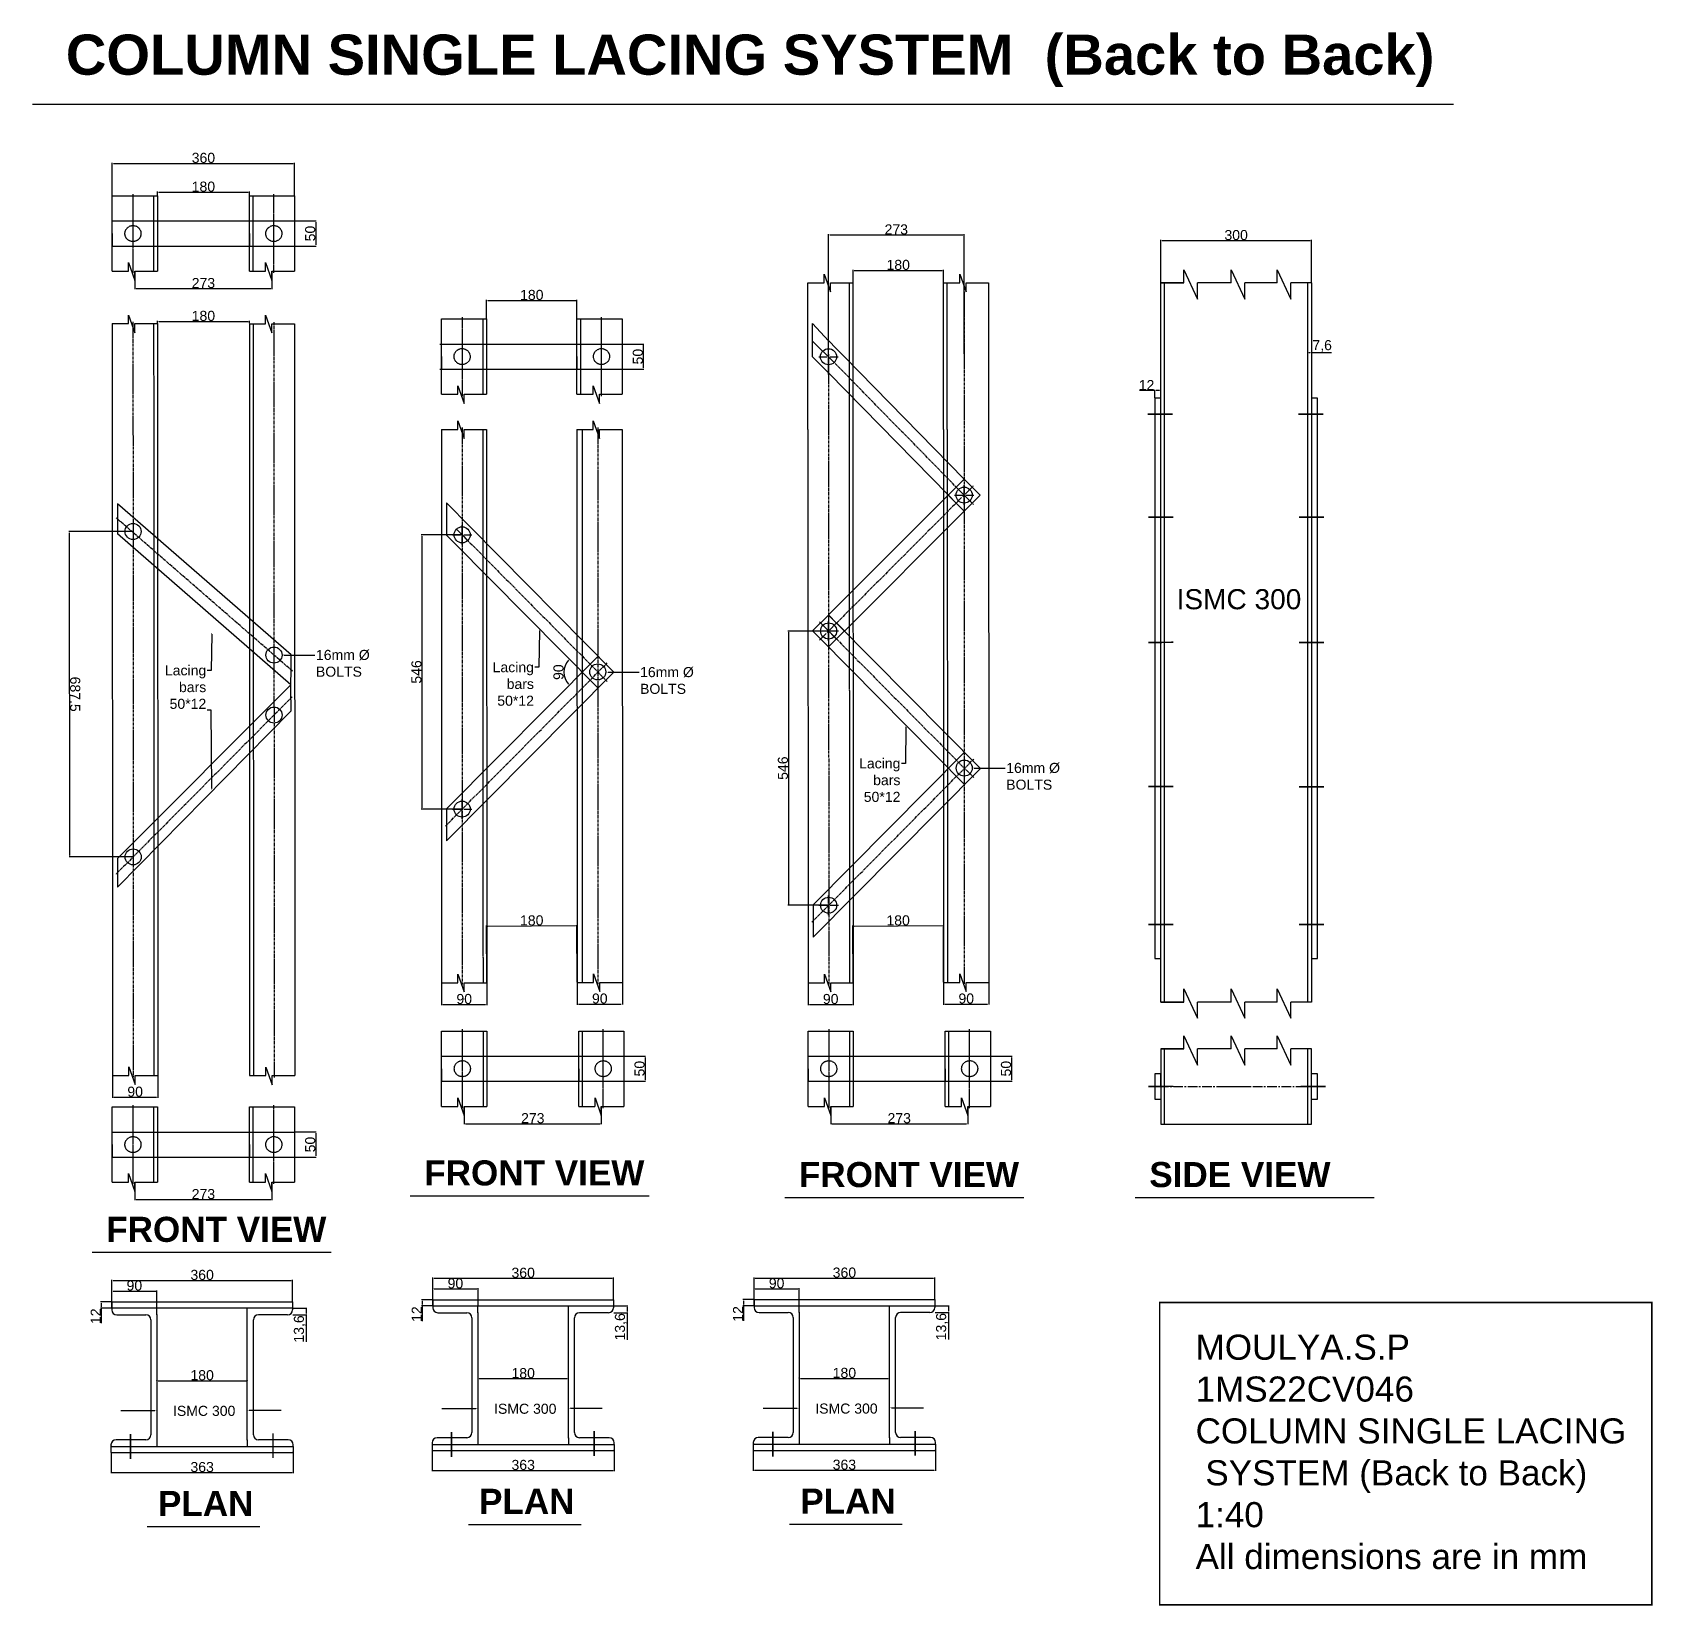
# Model space of a CAD drawing. Header units: millimetres. Extents: x 8616 to 52725, y 6697 to 10698.
# Drawn here: x 28858 to 32084, y 7444 to 10576 of the extents above; entities that cross this region are included whole.
import ezdxf
from ezdxf import colors
from ezdxf.entities.mleader import LeaderData, LeaderLine
from ezdxf.math import Vec2, Vec3

# ---------------------------------------------------------------- set-up
doc = ezdxf.new("R2010")
doc.units = ezdxf.units.MM
doc.linetypes.add('ACAD_ISO02W100', pattern=[15, 12, -3])
doc.linetypes.add('CENTER2', pattern=[28.575, 19.05, -3.175, 3.175, -3.175])
doc.layers.add('BEAM', color=255, linetype='Continuous')
doc.styles.get("Standard").update_dxf_attribs({"font": 'arial.ttf'})
doc.dimstyles.new('ISO-25', dxfattribs={"dimtxt": 20, "dimasz": 2.5, "dimexe": 1.25, "dimexo": 0.625, "dimtad": 1, "dimtxsty": 'Standard', "dimcen": 2.5, "dimadec": 0, "dimazin": 0, "dimtfac": 1, "dimtmove": 0, "dimatfit": 3, "dimfxl": 1, "dimarcsym": 0})

msp = doc.modelspace()

# ---------------------------------------------------------------- texts
at = {"ltscale": 0.8, "insert": (28924.226, 10572.076), "char_height": 80, "attachment_point": 1}
msp.add_mtext_dynamic_manual_height_columns('{\\fArial|b1|i0|c0|p34;COLUMN SINGLE LACING SYSTEM  (Back to Back)}', width=3619.00866, gutter_width=12.5, heights=[0], dxfattribs=at)
at = {"ltscale": 0.2, "attachment_point": 1}
for s, width, insert, char_height in [('\\pxtc0;ISMC 300', 285.15829, (31136.403, 9467.929), 40), ('{\\fArial|b1|i0|c0|p34;FRONT VIEW}', 732.18672, (29638.031, 8330.755), 50), ('{\\fArial|b1|i0|c0|p34;FRONT VIEW}', 732.18672, (30384.197, 8327.413), 50), ('{\\fArial|b1|i0|c0|p34;SIDE VIEW}', 732.18672, (31082.071, 8327.413), 50), ('{\\fArial|b1|i0|c0|p34;FRONT VIEW}', 732.18672, (29004.648, 8218.41), 50), ('ISMC 300', 156.30358, (29137.671, 7842.033), 20), ('ISMC 300', 156.30358, (29777.085, 7846.2), 20), ('ISMC 300', 156.30358, (30416.83, 7846.617), 20), ('{\\fArial|b1|i0|c0|p34;PLAN}', 242.51554, (29107.799, 7672.745), 50), ('{\\fArial|b1|i0|c0|p34;PLAN}', 242.51554, (29747.213, 7676.912), 50), ('{\\fArial|b1|i0|c0|p34;PLAN}', 242.51554, (30386.959, 7677.328), 50)]:
    msp.add_mtext_dynamic_manual_height_columns(s, width=width, gutter_width=12.5, heights=[0], dxfattribs=dict(at, insert=insert, char_height=char_height))
at = {"layer": 'BEAM', "color": 18, "lineweight": 0, "true_color": 0x000000, "insert": (31174.235, 7983.769), "char_height": 50, "attachment_point": 1}
msp.add_mtext_dynamic_manual_height_columns('{\\C0;MOULYA.S.P\\P1MS22CV046\\PCOLUMN SINGLE LACING\\P SYSTEM (Back to Back)\\P1:40\\PAll dimensions are in mm}', width=2028.33524, gutter_width=50, heights=[0], dxfattribs=at)

# ---------------------------------------------------------------- blocks, each defined once
blk = doc.blocks.new('*D99')
at = {"color": 0, "linetype": 'ACAD_ISO02W100', "lineweight": -2, "ltscale": 0.2, "transparency": 16777216}
for p, q in [((29061.7, 10100.3), (29061.7, 10065.2)), ((29334.7, 10100.3), (29334.7, 10065.2)), ((29064.2, 10066.4), (29332.2, 10066.4))]:
    blk.add_line(p, q, dxfattribs=at)
at = {"color": 0, "linetype": 'ACAD_ISO02W100', "ltscale": 0.2, "transparency": 16777216}
for points in [[(29064.2, 10066.8), (29064.2, 10066), (29061.7, 10066.4)], [(29332.2, 10066.8), (29332.2, 10066), (29334.7, 10066.4)]]:
    blk.add_solid(points, dxfattribs=at)
at = {"layer": 'Defpoints', "color": 0, "linetype": 'ACAD_ISO02W100', "ltscale": 0.2, "transparency": 16777216}
for p in [(29061.7, 10100.9), (29334.7, 10100.9), (29334.7, 10066.4)]:
    blk.add_point(p, dxfattribs=at)
at = {"color": 0, "linetype": 'ACAD_ISO02W100', "ltscale": 0.2, "transparency": 16777216, "insert": (29198.2, 10077.3), "char_height": 20, "attachment_point": 5}
blk.add_mtext('273', dxfattribs=at)
blk = doc.blocks.new('*U100')
at = {"color": 0, "linetype": 'CENTER2', "ltscale": 0.2, "transparency": 16777216}
blk.add_line((0, 78.5), (0, -78.5), dxfattribs=at)
blk = doc.blocks.new('*U101')
at = {"color": 0, "linetype": 'CENTER2', "ltscale": 0.2, "transparency": 16777216}
blk.add_line((0, -78.5), (0, 78.5), dxfattribs=at)
blk = doc.blocks.new('*D102')
at = {"color": 0, "lineweight": -2, "ltscale": 0.2, "transparency": 16777216}
for p, q in [((29380.3, 10200.9), (29423, 10200.9)), ((29421.8, 10198.4), (29421.8, 10153.4)), ((29380.3, 10150.9), (29423, 10150.9))]:
    blk.add_line(p, q, dxfattribs=at)
at = {"color": 0, "ltscale": 0.2, "transparency": 16777216}
for points in [[(29421.4, 10198.4), (29422.2, 10198.4), (29421.8, 10200.9)], [(29421.4, 10153.4), (29422.2, 10153.4), (29421.8, 10150.9)]]:
    blk.add_solid(points, dxfattribs=at)
at = {"layer": 'Defpoints', "color": 0, "ltscale": 0.2, "transparency": 16777216}
for p in [(29379.7, 10200.9), (29379.7, 10150.9), (29421.8, 10150.9)]:
    blk.add_point(p, dxfattribs=at)
at = {"color": 0, "ltscale": 0.2, "transparency": 16777216, "insert": (29411, 10175.9), "char_height": 20, "attachment_point": 5, "rotation": 90}
blk.add_mtext('50', dxfattribs=at)
blk = doc.blocks.new('*U103')
at = {"color": 0, "linetype": 'CENTER2', "ltscale": 0.3, "transparency": 16777216}
blk.add_line((-0.3, 751.9), (0.3, -751.9), dxfattribs=at)
blk = doc.blocks.new('*D106')
at = {"color": 0, "linetype": 'ACAD_ISO02W100', "lineweight": -2, "ltscale": 0.2, "transparency": 16777216}
for p, q in [((29061.7, 8286.6), (29061.7, 8251.4)), ((29334.7, 8286.6), (29334.7, 8251.4)), ((29064.2, 8252.7), (29332.2, 8252.7))]:
    blk.add_line(p, q, dxfattribs=at)
at = {"color": 0, "linetype": 'ACAD_ISO02W100', "ltscale": 0.2, "transparency": 16777216}
for points in [[(29064.2, 8253.1), (29064.2, 8252.3), (29061.7, 8252.7)], [(29332.2, 8253.1), (29332.2, 8252.3), (29334.7, 8252.7)]]:
    blk.add_solid(points, dxfattribs=at)
at = {"layer": 'Defpoints', "color": 0, "linetype": 'ACAD_ISO02W100', "ltscale": 0.2, "transparency": 16777216}
for p in [(29061.7, 8287.2), (29334.7, 8287.2), (29334.7, 8252.7)]:
    blk.add_point(p, dxfattribs=at)
at = {"color": 0, "linetype": 'ACAD_ISO02W100', "ltscale": 0.2, "transparency": 16777216, "insert": (29198.2, 8263.5), "char_height": 20, "attachment_point": 5}
blk.add_mtext('273', dxfattribs=at)
blk = doc.blocks.new('*U104')
at = {"color": 0, "linetype": 'CENTER2', "ltscale": 0.2, "transparency": 16777216}
blk.add_line((0, 78.5), (0, -78.5), dxfattribs=at)
blk = doc.blocks.new('*U105')
at = {"color": 0, "linetype": 'CENTER2', "ltscale": 0.2, "transparency": 16777216}
blk.add_line((0, -78.5), (0, 78.5), dxfattribs=at)
blk = doc.blocks.new('*D107')
at = {"color": 0, "lineweight": -2, "ltscale": 0.2, "transparency": 16777216}
for p, q in [((29380.3, 8387.2), (29423, 8387.2)), ((29421.8, 8384.7), (29421.8, 8339.7)), ((29380.3, 8337.2), (29423, 8337.2))]:
    blk.add_line(p, q, dxfattribs=at)
at = {"color": 0, "ltscale": 0.2, "transparency": 16777216}
for points in [[(29421.4, 8384.7), (29422.2, 8384.7), (29421.8, 8387.2)], [(29421.4, 8339.7), (29422.2, 8339.7), (29421.8, 8337.2)]]:
    blk.add_solid(points, dxfattribs=at)
at = {"layer": 'Defpoints', "color": 0, "ltscale": 0.2, "transparency": 16777216}
for p in [(29379.7, 8387.2), (29379.7, 8337.2), (29421.8, 8337.2)]:
    blk.add_point(p, dxfattribs=at)
at = {"color": 0, "ltscale": 0.2, "transparency": 16777216, "insert": (29411, 8362.2), "char_height": 20, "attachment_point": 5, "rotation": 90}
blk.add_mtext('50', dxfattribs=at)
blk = doc.blocks.new('*U108')
at = {"color": 0, "linetype": 'CENTER2', "ltscale": 0.3, "transparency": 16777216}
blk.add_line((-0.3, 751.9), (0.3, -751.9), dxfattribs=at)
blk = doc.blocks.new('*U109')
at = {"color": 0, "linetype": 'CENTER2', "ltscale": 0.3, "transparency": 16777216}
blk.add_line((175.6, -152.6), (-175.6, 152.6), dxfattribs=at)
blk = doc.blocks.new('*D110')
at = {"color": 0, "lineweight": -2, "ltscale": 0.2, "transparency": 16777216}
for p, q in [((29057.4, 9582.8), (28930.5, 9582.7)), ((28932, 8937.4), (28931.8, 9580.2)), ((29057.7, 8934.9), (28930.8, 8934.9))]:
    blk.add_line(p, q, dxfattribs=at)
at = {"color": 0, "ltscale": 0.2, "transparency": 16777216}
for points in [[(28932.2, 9580.2), (28931.4, 9580.2), (28931.8, 9582.7)], [(28932.4, 8937.4), (28931.6, 8937.4), (28932, 8934.9)]]:
    blk.add_solid(points, dxfattribs=at)
at = {"layer": 'Defpoints', "color": 0, "ltscale": 0.2, "transparency": 16777216}
for p in [(28931.8, 9582.7), (29058.1, 9582.8), (29058.3, 8934.9)]:
    blk.add_point(p, dxfattribs=at)
at = {"color": 0, "ltscale": 0.2, "transparency": 16777216, "insert": (28942.7, 9258.8), "char_height": 20, "attachment_point": 5, "rotation": 270.0221}
blk.add_mtext('687.5', dxfattribs=at)
blk = doc.blocks.new('*D111')
at = {"color": 0, "lineweight": -2, "ltscale": 0.2, "transparency": 16777216}
for p, q in [((29106.7, 9997.1), (29106.7, 10002.2)), ((29109.2, 10001), (29287.2, 10001.1)), ((29289.7, 9997.2), (29289.7, 10002.3))]:
    blk.add_line(p, q, dxfattribs=at)
at = {"color": 0, "ltscale": 0.2, "transparency": 16777216}
for points in [[(29109.2, 10001.4), (29109.2, 10000.6), (29106.7, 10001)], [(29287.2, 10001.5), (29287.2, 10000.6), (29289.7, 10001.1)]]:
    blk.add_solid(points, dxfattribs=at)
at = {"layer": 'Defpoints', "color": 0, "ltscale": 0.2, "transparency": 16777216}
for p in [(29106.7, 9996.5), (29289.7, 10001.1), (29289.7, 9996.6)]:
    blk.add_point(p, dxfattribs=at)
at = {"color": 0, "ltscale": 0.2, "transparency": 16777216, "insert": (29198.2, 10011.9), "char_height": 20, "attachment_point": 5, "rotation": 0.0221}
blk.add_mtext('180', dxfattribs=at)
blk = doc.blocks.new('*D112')
at = {"color": 0, "lineweight": -2, "ltscale": 0.2, "transparency": 16777216}
for p, q in [((29017.3, 8499), (29017.3, 8455.3)), ((29107.3, 8499), (29107.3, 8455.3)), ((29019.8, 8456.5), (29104.8, 8456.5))]:
    blk.add_line(p, q, dxfattribs=at)
at = {"color": 0, "ltscale": 0.2, "transparency": 16777216}
for points in [[(29019.8, 8456.9), (29019.8, 8456.1), (29017.3, 8456.5)], [(29104.8, 8457), (29104.8, 8456.1), (29107.3, 8456.5)]]:
    blk.add_solid(points, dxfattribs=at)
at = {"layer": 'Defpoints', "color": 0, "ltscale": 0.2, "transparency": 16777216}
for p in [(29017.3, 8499.6), (29107.3, 8499.7), (29107.3, 8456.5)]:
    blk.add_point(p, dxfattribs=at)
at = {"color": 0, "ltscale": 0.2, "transparency": 16777216, "insert": (29062.3, 8467.4), "char_height": 20, "attachment_point": 5, "rotation": 0.0221}
blk.add_mtext('90', dxfattribs=at)
blk = doc.blocks.new('*D113')
at = {"color": 0, "lineweight": -2, "ltscale": 0.2, "transparency": 16777216}
for p, q in [((29015.7, 8037.5), (29015.7, 8071.9)), ((29018.2, 8070.6), (29103.2, 8070.6)), ((29105.7, 8037.5), (29105.7, 8071.9))]:
    blk.add_line(p, q, dxfattribs=at)
at = {"color": 0, "ltscale": 0.2, "transparency": 16777216}
for points in [[(29018.2, 8071), (29018.2, 8070.2), (29015.7, 8070.6)], [(29103.2, 8071), (29103.2, 8070.2), (29105.7, 8070.6)]]:
    blk.add_solid(points, dxfattribs=at)
at = {"layer": 'Defpoints', "color": 0, "ltscale": 0.2, "transparency": 16777216}
for p in [(29105.7, 8070.6), (29015.7, 8036.8), (29105.7, 8036.8)]:
    blk.add_point(p, dxfattribs=at)
at = {"color": 0, "ltscale": 0.2, "transparency": 16777216, "insert": (29060.7, 8081.4), "char_height": 20, "attachment_point": 5}
blk.add_mtext('90', dxfattribs=at)
blk = doc.blocks.new('*D114')
at = {"color": 0, "lineweight": -2, "ltscale": 0.2, "transparency": 16777216}
for p, q in [((29105.7, 7892.7), (29105.7, 7893.3)), ((29108.2, 7892), (29283.2, 7892)), ((29285.7, 7892.7), (29285.7, 7893.3))]:
    blk.add_line(p, q, dxfattribs=at)
at = {"color": 0, "ltscale": 0.2, "transparency": 16777216}
for points in [[(29108.2, 7892.5), (29108.2, 7891.6), (29105.7, 7892)], [(29283.2, 7892.5), (29283.2, 7891.6), (29285.7, 7892)]]:
    blk.add_solid(points, dxfattribs=at)
at = {"layer": 'Defpoints', "color": 0, "ltscale": 0.2, "transparency": 16777216}
for p in [(29105.7, 7892), (29285.7, 7892), (29285.7, 7892)]:
    blk.add_point(p, dxfattribs=at)
at = {"color": 0, "ltscale": 0.2, "transparency": 16777216, "insert": (29195.7, 7902.9), "char_height": 20, "attachment_point": 5}
blk.add_mtext('180', dxfattribs=at)
blk = doc.blocks.new('*D115')
at = {"color": 0, "lineweight": -2, "ltscale": 0.2, "transparency": 16777216}
for p, q in [((29015, 8048.8), (28993.2, 8048.8)), ((29015, 8036.8), (28993.2, 8036.8)), ((28994.4, 8046.3), (28994.4, 8039.3)), ((28994.4, 8036.8), (28994.4, 8006.5))]:
    blk.add_line(p, q, dxfattribs=at)
at = {"color": 0, "ltscale": 0.2, "transparency": 16777216}
for points in [[(28994, 8046.3), (28994.8, 8046.3), (28994.4, 8048.8)], [(28994, 8039.3), (28994.8, 8039.3), (28994.4, 8036.8)]]:
    blk.add_solid(points, dxfattribs=at)
at = {"layer": 'Defpoints', "color": 0, "ltscale": 0.2, "transparency": 16777216}
for p in [(28994.4, 8036.8), (29015.7, 8048.8), (29015.7, 8036.8)]:
    blk.add_point(p, dxfattribs=at)
at = {"color": 0, "ltscale": 0.2, "transparency": 16777216, "insert": (28983.7, 8020.4), "char_height": 20, "attachment_point": 5, "rotation": 90}
blk.add_mtext('12', dxfattribs=at)
blk = doc.blocks.new('*D116')
at = {"color": 0, "lineweight": -2, "ltscale": 0.2, "transparency": 16777216}
for p, q in [((29376.3, 8036.8), (29404, 8036.8)), ((29376.3, 8023.2), (29404, 8023.2)), ((29402.8, 8034.3), (29402.8, 8025.7)), ((29402.8, 8023.2), (29402.8, 7969.4))]:
    blk.add_line(p, q, dxfattribs=at)
at = {"color": 0, "ltscale": 0.2, "transparency": 16777216}
for points in [[(29402.4, 8034.3), (29403.2, 8034.3), (29402.8, 8036.8)], [(29402.4, 8025.7), (29403.2, 8025.7), (29402.8, 8023.2)]]:
    blk.add_solid(points, dxfattribs=at)
at = {"layer": 'Defpoints', "color": 0, "ltscale": 0.2, "transparency": 16777216}
for p in [(29375.7, 8036.8), (29375.7, 8023.2), (29402.8, 8023.2)]:
    blk.add_point(p, dxfattribs=at)
at = {"color": 0, "ltscale": 0.2, "transparency": 16777216, "insert": (29390.2, 7995.1), "char_height": 20, "attachment_point": 5, "rotation": 90}
blk.add_mtext('13,6', dxfattribs=at)
blk = doc.blocks.new('*D117')
at = {"color": 0, "lineweight": -2, "ltscale": 0.2, "transparency": 16777216}
for p, q in [((29014.2, 7748.2), (29014.2, 7708)), ((29377.2, 7748.2), (29377.2, 7708)), ((29016.7, 7709.3), (29374.7, 7709.3))]:
    blk.add_line(p, q, dxfattribs=at)
at = {"color": 0, "ltscale": 0.2, "transparency": 16777216}
for points in [[(29016.7, 7709.7), (29016.7, 7708.8), (29014.2, 7709.3)], [(29374.7, 7709.7), (29374.7, 7708.8), (29377.2, 7709.3)]]:
    blk.add_solid(points, dxfattribs=at)
at = {"layer": 'Defpoints', "color": 0, "ltscale": 0.2, "transparency": 16777216}
for p in [(29014.2, 7748.8), (29377.2, 7748.8), (29377.2, 7709.3)]:
    blk.add_point(p, dxfattribs=at)
at = {"color": 0, "ltscale": 0.2, "transparency": 16777216, "insert": (29195.7, 7720.1), "char_height": 20, "attachment_point": 5}
blk.add_mtext('363', dxfattribs=at)
blk = doc.blocks.new('*D118')
at = {"color": 0, "lineweight": -2, "ltscale": 0.2, "transparency": 16777216}
for p, q in [((29015.7, 8049.5), (29015.7, 8093)), ((29018.2, 8091.8), (29373.2, 8091.8)), ((29375.7, 8049.5), (29375.7, 8093))]:
    blk.add_line(p, q, dxfattribs=at)
at = {"color": 0, "ltscale": 0.2, "transparency": 16777216}
for points in [[(29018.2, 8092.2), (29018.2, 8091.4), (29015.7, 8091.8)], [(29373.2, 8092.2), (29373.2, 8091.4), (29375.7, 8091.8)]]:
    blk.add_solid(points, dxfattribs=at)
at = {"layer": 'Defpoints', "color": 0, "ltscale": 0.2, "transparency": 16777216}
for p in [(29375.7, 8091.8), (29015.7, 8048.8), (29375.7, 8048.8)]:
    blk.add_point(p, dxfattribs=at)
at = {"color": 0, "ltscale": 0.2, "transparency": 16777216, "insert": (29195.7, 8102.6), "char_height": 20, "attachment_point": 5}
blk.add_mtext('360', dxfattribs=at)
blk = doc.blocks.new('*D119')
at = {"color": 0, "lineweight": -2, "ltscale": 0.2, "transparency": 16777216}
for p, q in [((29106.7, 10251.5), (29106.7, 10259.6)), ((29109.2, 10258.4), (29287.2, 10258.4)), ((29289.7, 10251.5), (29289.7, 10259.6))]:
    blk.add_line(p, q, dxfattribs=at)
at = {"color": 0, "ltscale": 0.2, "transparency": 16777216}
for points in [[(29109.2, 10258.8), (29109.2, 10258), (29106.7, 10258.4)], [(29287.2, 10258.8), (29287.2, 10258), (29289.7, 10258.4)]]:
    blk.add_solid(points, dxfattribs=at)
at = {"layer": 'Defpoints', "color": 0, "ltscale": 0.2, "transparency": 16777216}
for p in [(29106.7, 10250.9), (29289.7, 10258.4), (29289.7, 10250.9)]:
    blk.add_point(p, dxfattribs=at)
at = {"color": 0, "ltscale": 0.2, "transparency": 16777216, "insert": (29198.2, 10269.2), "char_height": 20, "attachment_point": 5}
blk.add_mtext('180', dxfattribs=at)
blk = doc.blocks.new('*U120')
at = {"color": 0, "linetype": 'CENTER2', "ltscale": 0.2, "transparency": 16777216}
blk.add_line((0, 78.5), (0, -78.5), dxfattribs=at)
blk = doc.blocks.new('*U121')
at = {"color": 0, "linetype": 'CENTER2', "ltscale": 0.2, "transparency": 16777216}
blk.add_line((0, -78.5), (0, 78.5), dxfattribs=at)
blk = doc.blocks.new('*D122')
at = {"color": 0, "lineweight": -2, "ltscale": 0.2, "transparency": 16777216}
for p, q in [((30032.9, 9955.9), (30075.6, 9955.9)), ((30074.3, 9953.4), (30074.3, 9908.4)), ((30032.9, 9905.9), (30075.6, 9905.9))]:
    blk.add_line(p, q, dxfattribs=at)
at = {"color": 0, "ltscale": 0.2, "transparency": 16777216}
for points in [[(30073.9, 9953.4), (30074.7, 9953.4), (30074.3, 9955.9)], [(30073.9, 9908.4), (30074.7, 9908.4), (30074.3, 9905.9)]]:
    blk.add_solid(points, dxfattribs=at)
at = {"layer": 'Defpoints', "color": 0, "ltscale": 0.2, "transparency": 16777216}
for p in [(30032.2, 9955.9), (30032.2, 9905.9), (30074.3, 9905.9)]:
    blk.add_point(p, dxfattribs=at)
at = {"color": 0, "ltscale": 0.2, "transparency": 16777216, "insert": (30063.5, 9930.9), "char_height": 20, "attachment_point": 5, "rotation": 90}
blk.add_mtext('50', dxfattribs=at)
blk = doc.blocks.new('*D123')
at = {"color": 0, "lineweight": -2, "ltscale": 0.2, "transparency": 16777216}
for p, q in [((29762.2, 10006.6), (29762.2, 10044)), ((29764.7, 10042.7), (29939.7, 10042.7)), ((29942.2, 10006.6), (29942.2, 10044))]:
    blk.add_line(p, q, dxfattribs=at)
at = {"color": 0, "ltscale": 0.2, "transparency": 16777216}
for points in [[(29764.7, 10043.2), (29764.7, 10042.3), (29762.2, 10042.7)], [(29939.7, 10043.2), (29939.7, 10042.3), (29942.2, 10042.7)]]:
    blk.add_solid(points, dxfattribs=at)
at = {"layer": 'Defpoints', "color": 0, "ltscale": 0.2, "transparency": 16777216}
for p in [(29942.2, 10042.7), (29762.2, 10005.9), (29942.2, 10005.9)]:
    blk.add_point(p, dxfattribs=at)
at = {"color": 0, "ltscale": 0.2, "transparency": 16777216, "insert": (29852.2, 10053.6), "char_height": 20, "attachment_point": 5}
blk.add_mtext('180', dxfattribs=at)
blk = doc.blocks.new('*U124')
at = {"color": 0, "linetype": 'CENTER2', "ltscale": 0.3, "transparency": 16777216}
blk.add_line((-0.2, 554.5), (0.2, -554.5), dxfattribs=at)
blk = doc.blocks.new('*D125')
at = {"color": 0, "lineweight": -2, "ltscale": 0.2, "transparency": 16777216}
for p, q in [((29672.7, 8683.6), (29672.7, 8639.8)), ((29762.7, 8683.6), (29762.7, 8639.9)), ((29675.2, 8641.1), (29760.2, 8641.1))]:
    blk.add_line(p, q, dxfattribs=at)
at = {"color": 0, "ltscale": 0.2, "transparency": 16777216}
for points in [[(29675.2, 8641.5), (29675.2, 8640.7), (29672.7, 8641.1)], [(29760.2, 8641.5), (29760.2, 8640.7), (29762.7, 8641.1)]]:
    blk.add_solid(points, dxfattribs=at)
at = {"layer": 'Defpoints', "color": 0, "ltscale": 0.2, "transparency": 16777216}
for p in [(29672.7, 8684.2), (29762.7, 8684.2), (29762.7, 8641.1)]:
    blk.add_point(p, dxfattribs=at)
at = {"color": 0, "ltscale": 0.2, "transparency": 16777216, "insert": (29717.7, 8651.9), "char_height": 20, "attachment_point": 5, "rotation": 0.0221}
blk.add_mtext('90', dxfattribs=at)
blk = doc.blocks.new('*U126')
at = {"color": 0, "linetype": 'CENTER2', "ltscale": 0.3, "transparency": 16777216}
blk.add_line((-0.2, 554), (0.2, -554), dxfattribs=at)
blk = doc.blocks.new('*D127')
at = {"color": 0, "lineweight": -2, "ltscale": 0.2, "transparency": 16777216}
for p, q in [((29942.7, 8684.5), (29942.7, 8640.7)), ((30032.7, 8684.5), (30032.7, 8640.8)), ((29945.2, 8642), (30030.2, 8642))]:
    blk.add_line(p, q, dxfattribs=at)
at = {"color": 0, "ltscale": 0.2, "transparency": 16777216}
for points in [[(29945.2, 8642.4), (29945.2, 8641.6), (29942.7, 8642)], [(30030.2, 8642.4), (30030.2, 8641.6), (30032.7, 8642)]]:
    blk.add_solid(points, dxfattribs=at)
at = {"layer": 'Defpoints', "color": 0, "ltscale": 0.2, "transparency": 16777216}
for p in [(29942.7, 8685.1), (30032.7, 8685.1), (30032.7, 8642)]:
    blk.add_point(p, dxfattribs=at)
at = {"color": 0, "ltscale": 0.2, "transparency": 16777216, "insert": (29987.7, 8652.8), "char_height": 20, "attachment_point": 5, "rotation": 0.0221}
blk.add_mtext('90', dxfattribs=at)
blk = doc.blocks.new('*D130')
at = {"color": 0, "lineweight": -2, "ltscale": 0.2, "transparency": 16777216}
for p, q in [((29655.1, 8041.6), (29655.1, 8076)), ((29657.6, 8074.8), (29742.6, 8074.8)), ((29745.1, 8041.6), (29745.1, 8076))]:
    blk.add_line(p, q, dxfattribs=at)
at = {"color": 0, "ltscale": 0.2, "transparency": 16777216}
for points in [[(29657.6, 8075.2), (29657.6, 8074.4), (29655.1, 8074.8)], [(29742.6, 8075.2), (29742.6, 8074.4), (29745.1, 8074.8)]]:
    blk.add_solid(points, dxfattribs=at)
at = {"layer": 'Defpoints', "color": 0, "ltscale": 0.2, "transparency": 16777216}
for p in [(29745.1, 8074.8), (29655.1, 8041), (29745.1, 8041)]:
    blk.add_point(p, dxfattribs=at)
at = {"color": 0, "ltscale": 0.2, "transparency": 16777216, "insert": (29700.1, 8085.6), "char_height": 20, "attachment_point": 5}
blk.add_mtext('90', dxfattribs=at)
blk = doc.blocks.new('*D131')
at = {"color": 0, "lineweight": -2, "ltscale": 0.2, "transparency": 16777216}
for p, q in [((29745.1, 7896.8), (29745.1, 7897.5)), ((29747.6, 7896.2), (29922.6, 7896.2)), ((29925.1, 7896.8), (29925.1, 7897.5))]:
    blk.add_line(p, q, dxfattribs=at)
at = {"color": 0, "ltscale": 0.2, "transparency": 16777216}
for points in [[(29747.6, 7896.6), (29747.6, 7895.8), (29745.1, 7896.2)], [(29922.6, 7896.6), (29922.6, 7895.8), (29925.1, 7896.2)]]:
    blk.add_solid(points, dxfattribs=at)
at = {"layer": 'Defpoints', "color": 0, "ltscale": 0.2, "transparency": 16777216}
for p in [(29745.1, 7896.2), (29925.1, 7896.2), (29925.1, 7896.2)]:
    blk.add_point(p, dxfattribs=at)
at = {"color": 0, "ltscale": 0.2, "transparency": 16777216, "insert": (29835.1, 7907), "char_height": 20, "attachment_point": 5}
blk.add_mtext('180', dxfattribs=at)
blk = doc.blocks.new('*D128')
at = {"color": 0, "lineweight": -2, "ltscale": 0.2, "transparency": 16777216}
for p, q in [((29654.5, 8053), (29632.6, 8053)), ((29654.5, 8041), (29632.6, 8041)), ((29633.8, 8050.5), (29633.8, 8043.5)), ((29633.8, 8041), (29633.8, 8010.7))]:
    blk.add_line(p, q, dxfattribs=at)
at = {"color": 0, "ltscale": 0.2, "transparency": 16777216}
for points in [[(29633.4, 8050.5), (29634.2, 8050.5), (29633.8, 8053)], [(29633.4, 8043.5), (29634.2, 8043.5), (29633.8, 8041)]]:
    blk.add_solid(points, dxfattribs=at)
at = {"layer": 'Defpoints', "color": 0, "ltscale": 0.2, "transparency": 16777216}
for p in [(29633.8, 8041), (29655.1, 8053), (29655.1, 8041)]:
    blk.add_point(p, dxfattribs=at)
at = {"color": 0, "ltscale": 0.2, "transparency": 16777216, "insert": (29623.1, 8024.6), "char_height": 20, "attachment_point": 5, "rotation": 90}
blk.add_mtext('12', dxfattribs=at)
blk = doc.blocks.new('*D129')
at = {"color": 0, "lineweight": -2, "ltscale": 0.2, "transparency": 16777216}
for p, q in [((30015.7, 8041), (30043.5, 8041)), ((30042.2, 8038.5), (30042.2, 8029.9)), ((30015.7, 8027.4), (30043.5, 8027.4)), ((30042.2, 8027.4), (30042.2, 7973.6))]:
    blk.add_line(p, q, dxfattribs=at)
at = {"color": 0, "ltscale": 0.2, "transparency": 16777216}
for points in [[(30041.8, 8038.5), (30042.6, 8038.5), (30042.2, 8041)], [(30041.8, 8029.9), (30042.6, 8029.9), (30042.2, 8027.4)]]:
    blk.add_solid(points, dxfattribs=at)
at = {"layer": 'Defpoints', "color": 0, "ltscale": 0.2, "transparency": 16777216}
for p in [(30015.1, 8041), (30015.1, 8027.4), (30042.2, 8027.4)]:
    blk.add_point(p, dxfattribs=at)
at = {"color": 0, "ltscale": 0.2, "transparency": 16777216, "insert": (30029.6, 7999.3), "char_height": 20, "attachment_point": 5, "rotation": 90}
blk.add_mtext('13,6', dxfattribs=at)
blk = doc.blocks.new('*D132')
at = {"color": 0, "lineweight": -2, "ltscale": 0.2, "transparency": 16777216}
for p, q in [((29653.6, 7752.4), (29653.6, 7712.2)), ((30016.6, 7752.4), (30016.6, 7712.2)), ((29656.1, 7713.4), (30014.1, 7713.4))]:
    blk.add_line(p, q, dxfattribs=at)
at = {"color": 0, "ltscale": 0.2, "transparency": 16777216}
for points in [[(29656.1, 7713.8), (29656.1, 7713), (29653.6, 7713.4)], [(30014.1, 7713.8), (30014.1, 7713), (30016.6, 7713.4)]]:
    blk.add_solid(points, dxfattribs=at)
at = {"layer": 'Defpoints', "color": 0, "ltscale": 0.2, "transparency": 16777216}
for p in [(29653.6, 7753), (30016.6, 7753), (30016.6, 7713.4)]:
    blk.add_point(p, dxfattribs=at)
at = {"color": 0, "ltscale": 0.2, "transparency": 16777216, "insert": (29835.1, 7724.3), "char_height": 20, "attachment_point": 5}
blk.add_mtext('363', dxfattribs=at)
blk = doc.blocks.new('*D133')
at = {"color": 0, "lineweight": -2, "ltscale": 0.2, "transparency": 16777216}
for p, q in [((29655.1, 8053.6), (29655.1, 8097.2)), ((29657.6, 8096), (30012.6, 8096)), ((30015.1, 8053.6), (30015.1, 8097.2))]:
    blk.add_line(p, q, dxfattribs=at)
at = {"color": 0, "ltscale": 0.2, "transparency": 16777216}
for points in [[(29657.6, 8096.4), (29657.6, 8095.5), (29655.1, 8096)], [(30012.6, 8096.4), (30012.6, 8095.5), (30015.1, 8096)]]:
    blk.add_solid(points, dxfattribs=at)
at = {"layer": 'Defpoints', "color": 0, "ltscale": 0.2, "transparency": 16777216}
for p in [(30015.1, 8096), (29655.1, 8053), (30015.1, 8053)]:
    blk.add_point(p, dxfattribs=at)
at = {"color": 0, "ltscale": 0.2, "transparency": 16777216, "insert": (29835.1, 8106.8), "char_height": 20, "attachment_point": 5}
blk.add_mtext('360', dxfattribs=at)
blk = doc.blocks.new('*D136')
at = {"color": 0, "lineweight": -2, "ltscale": 0.2, "transparency": 16777216}
for p, q in [((30294.8, 8042), (30294.8, 8076.4)), ((30297.3, 8075.2), (30382.3, 8075.2)), ((30384.8, 8042), (30384.8, 8076.4))]:
    blk.add_line(p, q, dxfattribs=at)
at = {"color": 0, "ltscale": 0.2, "transparency": 16777216}
for points in [[(30297.3, 8075.6), (30297.3, 8074.8), (30294.8, 8075.2)], [(30382.3, 8075.6), (30382.3, 8074.8), (30384.8, 8075.2)]]:
    blk.add_solid(points, dxfattribs=at)
at = {"layer": 'Defpoints', "color": 0, "ltscale": 0.2, "transparency": 16777216}
for p in [(30384.8, 8075.2), (30294.8, 8041.4), (30384.8, 8041.4)]:
    blk.add_point(p, dxfattribs=at)
at = {"color": 0, "ltscale": 0.2, "transparency": 16777216, "insert": (30339.8, 8086), "char_height": 20, "attachment_point": 5}
blk.add_mtext('90', dxfattribs=at)
blk = doc.blocks.new('*D137')
at = {"color": 0, "lineweight": -2, "ltscale": 0.2, "transparency": 16777216}
for p, q in [((30384.8, 7897.2), (30384.8, 7897.9)), ((30387.3, 7896.6), (30562.3, 7896.6)), ((30564.8, 7897.2), (30564.8, 7897.9))]:
    blk.add_line(p, q, dxfattribs=at)
at = {"color": 0, "ltscale": 0.2, "transparency": 16777216}
for points in [[(30387.3, 7897), (30387.3, 7896.2), (30384.8, 7896.6)], [(30562.3, 7897), (30562.3, 7896.2), (30564.8, 7896.6)]]:
    blk.add_solid(points, dxfattribs=at)
at = {"layer": 'Defpoints', "color": 0, "ltscale": 0.2, "transparency": 16777216}
for p in [(30384.8, 7896.6), (30564.8, 7896.6), (30564.8, 7896.6)]:
    blk.add_point(p, dxfattribs=at)
at = {"color": 0, "ltscale": 0.2, "transparency": 16777216, "insert": (30474.8, 7907.5), "char_height": 20, "attachment_point": 5}
blk.add_mtext('180', dxfattribs=at)
blk = doc.blocks.new('*D134')
at = {"color": 0, "lineweight": -2, "ltscale": 0.2, "transparency": 16777216}
for p, q in [((30294.2, 8053.4), (30272.3, 8053.4)), ((30294.2, 8041.4), (30272.3, 8041.4)), ((30273.6, 8050.9), (30273.6, 8043.9)), ((30273.6, 8041.4), (30273.6, 8011.1))]:
    blk.add_line(p, q, dxfattribs=at)
at = {"color": 0, "ltscale": 0.2, "transparency": 16777216}
for points in [[(30273.1, 8050.9), (30274, 8050.9), (30273.6, 8053.4)], [(30273.1, 8043.9), (30274, 8043.9), (30273.6, 8041.4)]]:
    blk.add_solid(points, dxfattribs=at)
at = {"layer": 'Defpoints', "color": 0, "ltscale": 0.2, "transparency": 16777216}
for p in [(30273.6, 8041.4), (30294.8, 8053.4), (30294.8, 8041.4)]:
    blk.add_point(p, dxfattribs=at)
at = {"color": 0, "ltscale": 0.2, "transparency": 16777216, "insert": (30262.9, 8025), "char_height": 20, "attachment_point": 5, "rotation": 90}
blk.add_mtext('12', dxfattribs=at)
blk = doc.blocks.new('*D135')
at = {"color": 0, "lineweight": -2, "ltscale": 0.2, "transparency": 16777216}
for p, q in [((30655.5, 8041.4), (30683.2, 8041.4)), ((30682, 8038.9), (30682, 8030.3)), ((30655.5, 8027.8), (30683.2, 8027.8)), ((30682, 8027.8), (30682, 7974))]:
    blk.add_line(p, q, dxfattribs=at)
at = {"color": 0, "ltscale": 0.2, "transparency": 16777216}
for points in [[(30681.5, 8038.9), (30682.4, 8038.9), (30682, 8041.4)], [(30681.5, 8030.3), (30682.4, 8030.3), (30682, 8027.8)]]:
    blk.add_solid(points, dxfattribs=at)
at = {"layer": 'Defpoints', "color": 0, "ltscale": 0.2, "transparency": 16777216}
for p in [(30654.8, 8041.4), (30654.8, 8027.8), (30682, 8027.8)]:
    blk.add_point(p, dxfattribs=at)
at = {"color": 0, "ltscale": 0.2, "transparency": 16777216, "insert": (30669.3, 7999.7), "char_height": 20, "attachment_point": 5, "rotation": 90}
blk.add_mtext('13,6', dxfattribs=at)
blk = doc.blocks.new('*D138')
at = {"color": 0, "lineweight": -2, "ltscale": 0.2, "transparency": 16777216}
for p, q in [((30293.3, 7752.8), (30293.3, 7712.6)), ((30656.3, 7752.8), (30656.3, 7712.6)), ((30295.8, 7713.8), (30653.8, 7713.8))]:
    blk.add_line(p, q, dxfattribs=at)
at = {"color": 0, "ltscale": 0.2, "transparency": 16777216}
for points in [[(30295.8, 7714.3), (30295.8, 7713.4), (30293.3, 7713.8)], [(30653.8, 7714.3), (30653.8, 7713.4), (30656.3, 7713.8)]]:
    blk.add_solid(points, dxfattribs=at)
at = {"layer": 'Defpoints', "color": 0, "ltscale": 0.2, "transparency": 16777216}
for p in [(30293.3, 7753.4), (30656.3, 7753.4), (30656.3, 7713.8)]:
    blk.add_point(p, dxfattribs=at)
at = {"color": 0, "ltscale": 0.2, "transparency": 16777216, "insert": (30474.8, 7724.7), "char_height": 20, "attachment_point": 5}
blk.add_mtext('363', dxfattribs=at)
blk = doc.blocks.new('*D139')
at = {"color": 0, "lineweight": -2, "ltscale": 0.2, "transparency": 16777216}
for p, q in [((30294.8, 8054), (30294.8, 8097.6)), ((30297.3, 8096.4), (30652.3, 8096.4)), ((30654.8, 8054), (30654.8, 8097.6))]:
    blk.add_line(p, q, dxfattribs=at)
at = {"color": 0, "ltscale": 0.2, "transparency": 16777216}
for points in [[(30297.3, 8096.8), (30297.3, 8096), (30294.8, 8096.4)], [(30652.3, 8096.8), (30652.3, 8096), (30654.8, 8096.4)]]:
    blk.add_solid(points, dxfattribs=at)
at = {"layer": 'Defpoints', "color": 0, "ltscale": 0.2, "transparency": 16777216}
for p in [(30654.8, 8096.4), (30294.8, 8053.4), (30654.8, 8053.4)]:
    blk.add_point(p, dxfattribs=at)
at = {"color": 0, "ltscale": 0.2, "transparency": 16777216, "insert": (30474.8, 8107.2), "char_height": 20, "attachment_point": 5}
blk.add_mtext('360', dxfattribs=at)
blk = doc.blocks.new('*D142')
at = {"color": 0, "linetype": 'ACAD_ISO02W100', "lineweight": -2, "ltscale": 0.2, "transparency": 16777216}
for p, q in [((29717.7, 8437.6), (29717.7, 8402.5)), ((29990.7, 8437.6), (29990.7, 8402.5)), ((29720.2, 8403.7), (29988.2, 8403.7))]:
    blk.add_line(p, q, dxfattribs=at)
at = {"color": 0, "linetype": 'ACAD_ISO02W100', "ltscale": 0.2, "transparency": 16777216}
for points in [[(29720.2, 8404.2), (29720.2, 8403.3), (29717.7, 8403.7)], [(29988.2, 8404.2), (29988.2, 8403.3), (29990.7, 8403.7)]]:
    blk.add_solid(points, dxfattribs=at)
at = {"layer": 'Defpoints', "color": 0, "linetype": 'ACAD_ISO02W100', "ltscale": 0.2, "transparency": 16777216}
for p in [(29717.7, 8438.3), (29990.7, 8438.3), (29990.7, 8403.7)]:
    blk.add_point(p, dxfattribs=at)
at = {"color": 0, "linetype": 'ACAD_ISO02W100', "ltscale": 0.2, "transparency": 16777216, "insert": (29854.2, 8414.6), "char_height": 20, "attachment_point": 5}
blk.add_mtext('273', dxfattribs=at)
blk = doc.blocks.new('*U140')
at = {"color": 0, "linetype": 'CENTER2', "ltscale": 0.2, "transparency": 16777216}
blk.add_line((0, 78.5), (0, -78.5), dxfattribs=at)
blk = doc.blocks.new('*U141')
at = {"color": 0, "linetype": 'CENTER2', "ltscale": 0.2, "transparency": 16777216}
blk.add_line((0, -78.5), (0, 78.5), dxfattribs=at)
blk = doc.blocks.new('*D143')
at = {"color": 0, "lineweight": -2, "ltscale": 0.2, "transparency": 16777216}
for p, q in [((30036.3, 8538.3), (30079, 8538.3)), ((30077.8, 8535.8), (30077.8, 8490.8)), ((30036.3, 8488.3), (30079, 8488.3))]:
    blk.add_line(p, q, dxfattribs=at)
at = {"color": 0, "ltscale": 0.2, "transparency": 16777216}
for points in [[(30077.4, 8535.8), (30078.2, 8535.8), (30077.8, 8538.3)], [(30077.4, 8490.8), (30078.2, 8490.8), (30077.8, 8488.3)]]:
    blk.add_solid(points, dxfattribs=at)
at = {"layer": 'Defpoints', "color": 0, "ltscale": 0.2, "transparency": 16777216}
for p in [(30035.7, 8538.3), (30035.7, 8488.3), (30077.8, 8488.3)]:
    blk.add_point(p, dxfattribs=at)
at = {"color": 0, "ltscale": 0.2, "transparency": 16777216, "insert": (30066.9, 8513.3), "char_height": 20, "attachment_point": 5, "rotation": 90}
blk.add_mtext('50', dxfattribs=at)
blk = doc.blocks.new('*U144')
at = {"color": 0, "linetype": 'CENTER2', "transparency": 16777216}
for p, q in [((-19.5, 0), (-3.2, 0)), ((0, 3.2), (0, 19.5)), ((3.2, 0), (19.5, 0)), ((0, -19.5), (0, -3.2))]:
    blk.add_line(p, q, dxfattribs=at)
at = {"color": 0, "linetype": 'Continuous', "transparency": 16777216}
for p, q in [((-1.6, 0), (1.6, 0)), ((0, -1.6), (0, 1.6))]:
    blk.add_line(p, q, dxfattribs=at)
blk = doc.blocks.new('*U145')
at = {"color": 0, "linetype": 'CENTER2', "transparency": 16777216}
for p, q in [((-19.5, 0), (-3.2, 0)), ((0, 3.2), (0, 19.5)), ((3.2, 0), (19.5, 0)), ((0, -19.5), (0, -3.2))]:
    blk.add_line(p, q, dxfattribs=at)
at = {"color": 0, "linetype": 'Continuous', "transparency": 16777216}
for p, q in [((-1.6, 0), (1.6, 0)), ((0, -1.6), (0, 1.6))]:
    blk.add_line(p, q, dxfattribs=at)
blk = doc.blocks.new('*U146')
at = {"color": 0, "linetype": 'CENTER2', "ltscale": 0.3, "transparency": 16777216}
blk.add_line((-145.7, 147.2), (145.7, -147.2), dxfattribs=at)
blk = doc.blocks.new('*U147')
at = {"color": 0, "linetype": 'CENTER2', "ltscale": 0.3, "transparency": 16777216}
blk.add_line((-161.2, -162.5), (161.2, 162.5), dxfattribs=at)
blk = doc.blocks.new('*D148')
at = {"color": 0, "lineweight": -2, "ltscale": 0.2, "transparency": 16777216}
for p, q in [((29712.9, 9576.1), (29632.1, 9576.1)), ((29633.4, 9573.6), (29633.4, 9032.6)), ((29712.9, 9030.1), (29632.1, 9030.1))]:
    blk.add_line(p, q, dxfattribs=at)
at = {"color": 0, "ltscale": 0.2, "transparency": 16777216}
for points in [[(29633, 9573.6), (29633.8, 9573.6), (29633.4, 9576.1)], [(29633, 9032.6), (29633.8, 9032.6), (29633.4, 9030.1)]]:
    blk.add_solid(points, dxfattribs=at)
at = {"layer": 'Defpoints', "color": 0, "ltscale": 0.2, "transparency": 16777216}
for p in [(29713.5, 9576.1), (29633.4, 9030.1), (29713.5, 9030.1)]:
    blk.add_point(p, dxfattribs=at)
at = {"color": 0, "ltscale": 0.2, "transparency": 16777216, "insert": (29622.6, 9303.1), "char_height": 20, "attachment_point": 5, "rotation": 90}
blk.add_mtext('546', dxfattribs=at)
blk = doc.blocks.new('*D149')
at = {"color": 0, "lineweight": -2, "ltscale": 0.2, "transparency": 16777216}
for p, q in [((29762.7, 8684.8), (29762.1, 8798.3)), ((29764.6, 8797.1), (29939.6, 8798)), ((29942.7, 8685.7), (29942.1, 8799.2))]:
    blk.add_line(p, q, dxfattribs=at)
at = {"color": 0, "ltscale": 0.2, "transparency": 16777216}
for points in [[(29764.6, 8797.5), (29764.6, 8796.7), (29762.1, 8797.1)], [(29939.6, 8798.4), (29939.6, 8797.6), (29942.1, 8798)]]:
    blk.add_solid(points, dxfattribs=at)
at = {"layer": 'Defpoints', "color": 0, "ltscale": 0.2, "transparency": 16777216}
for p in [(29942.1, 8798), (29762.7, 8684.2), (29942.7, 8685.1)]:
    blk.add_point(p, dxfattribs=at)
at = {"color": 0, "ltscale": 0.2, "transparency": 16777216, "insert": (29852.1, 8808.4), "char_height": 20, "attachment_point": 5, "rotation": 0.2866}
blk.add_mtext('180', dxfattribs=at)
blk = doc.blocks.new('*U154')
at = {"color": 0, "linetype": 'CENTER2', "ltscale": 0.3, "transparency": 16777216}
blk.add_line((-0.2, 627.4), (0.2, -627.4), dxfattribs=at)
blk = doc.blocks.new('*D160')
at = {"color": 0, "lineweight": -2, "ltscale": 0.2, "transparency": 16777216}
for p, q in [((30402.5, 8683.6), (30402.5, 8639.8)), ((30492.5, 8683.6), (30492.5, 8639.9)), ((30405, 8641.1), (30490, 8641.1))]:
    blk.add_line(p, q, dxfattribs=at)
at = {"color": 0, "ltscale": 0.2, "transparency": 16777216}
for points in [[(30405, 8641.5), (30405, 8640.7), (30402.5, 8641.1)], [(30490, 8641.5), (30490, 8640.7), (30492.5, 8641.1)]]:
    blk.add_solid(points, dxfattribs=at)
at = {"layer": 'Defpoints', "color": 0, "ltscale": 0.2, "transparency": 16777216}
for p in [(30402.5, 8684.2), (30492.5, 8684.2), (30492.5, 8641.1)]:
    blk.add_point(p, dxfattribs=at)
at = {"color": 0, "ltscale": 0.2, "transparency": 16777216, "insert": (30447.5, 8651.9), "char_height": 20, "attachment_point": 5, "rotation": 0.0221}
blk.add_mtext('90', dxfattribs=at)
blk = doc.blocks.new('*U155')
at = {"color": 0, "linetype": 'CENTER2', "ltscale": 0.3, "transparency": 16777216}
blk.add_line((-0.3, 751.1), (0.2, -626.9), dxfattribs=at)
blk = doc.blocks.new('*D161')
at = {"color": 0, "lineweight": -2, "ltscale": 0.2, "transparency": 16777216}
for p, q in [((30672.5, 8684.5), (30672.5, 8640.7)), ((30762.5, 8684.5), (30762.5, 8640.8)), ((30675, 8642), (30760, 8642))]:
    blk.add_line(p, q, dxfattribs=at)
at = {"color": 0, "ltscale": 0.2, "transparency": 16777216}
for points in [[(30675, 8642.4), (30675, 8641.6), (30672.5, 8642)], [(30760, 8642.4), (30760, 8641.6), (30762.5, 8642)]]:
    blk.add_solid(points, dxfattribs=at)
at = {"layer": 'Defpoints', "color": 0, "ltscale": 0.2, "transparency": 16777216}
for p in [(30672.5, 8685.1), (30762.5, 8685.1), (30762.5, 8642)]:
    blk.add_point(p, dxfattribs=at)
at = {"color": 0, "ltscale": 0.2, "transparency": 16777216, "insert": (30717.5, 8652.8), "char_height": 20, "attachment_point": 5, "rotation": 0.0221}
blk.add_mtext('90', dxfattribs=at)
blk = doc.blocks.new('*D158')
at = {"color": 0, "linetype": 'ACAD_ISO02W100', "lineweight": -2, "ltscale": 0.2, "transparency": 16777216}
for p, q in [((30447.5, 8437.6), (30447.5, 8402.5)), ((30720.5, 8437.6), (30720.5, 8402.5)), ((30450, 8403.7), (30718, 8403.7))]:
    blk.add_line(p, q, dxfattribs=at)
at = {"color": 0, "linetype": 'ACAD_ISO02W100', "ltscale": 0.2, "transparency": 16777216}
for points in [[(30450, 8404.2), (30450, 8403.3), (30447.5, 8403.7)], [(30718, 8404.2), (30718, 8403.3), (30720.5, 8403.7)]]:
    blk.add_solid(points, dxfattribs=at)
at = {"layer": 'Defpoints', "color": 0, "linetype": 'ACAD_ISO02W100', "ltscale": 0.2, "transparency": 16777216}
for p in [(30447.5, 8438.3), (30720.5, 8438.3), (30720.5, 8403.7)]:
    blk.add_point(p, dxfattribs=at)
at = {"color": 0, "linetype": 'ACAD_ISO02W100', "ltscale": 0.2, "transparency": 16777216, "insert": (30584, 8414.6), "char_height": 20, "attachment_point": 5}
blk.add_mtext('273', dxfattribs=at)
blk = doc.blocks.new('*U150')
at = {"color": 0, "linetype": 'CENTER2', "ltscale": 0.2, "transparency": 16777216}
blk.add_line((0, 78.5), (0, -78.5), dxfattribs=at)
blk = doc.blocks.new('*U151')
at = {"color": 0, "linetype": 'CENTER2', "ltscale": 0.2, "transparency": 16777216}
blk.add_line((0, -78.5), (0, 78.5), dxfattribs=at)
blk = doc.blocks.new('*D159')
at = {"color": 0, "lineweight": -2, "ltscale": 0.2, "transparency": 16777216}
for p, q in [((30766.1, 8538.3), (30808.8, 8538.3)), ((30807.6, 8535.8), (30807.6, 8490.8)), ((30766.1, 8488.3), (30808.8, 8488.3))]:
    blk.add_line(p, q, dxfattribs=at)
at = {"color": 0, "ltscale": 0.2, "transparency": 16777216}
for points in [[(30807.1, 8535.8), (30808, 8535.8), (30807.6, 8538.3)], [(30807.1, 8490.8), (30808, 8490.8), (30807.6, 8488.3)]]:
    blk.add_solid(points, dxfattribs=at)
at = {"layer": 'Defpoints', "color": 0, "ltscale": 0.2, "transparency": 16777216}
for p in [(30765.5, 8538.3), (30765.5, 8488.3), (30807.6, 8488.3)]:
    blk.add_point(p, dxfattribs=at)
at = {"color": 0, "ltscale": 0.2, "transparency": 16777216, "insert": (30796.7, 8513.3), "char_height": 20, "attachment_point": 5, "rotation": 90}
blk.add_mtext('50', dxfattribs=at)
blk = doc.blocks.new('*U152')
at = {"color": 0, "linetype": 'CENTER2', "transparency": 16777216}
for p, q in [((-19.5, 0), (-3.2, 0)), ((0, 3.2), (0, 19.5)), ((3.2, 0), (19.5, 0)), ((0, -19.5), (0, -3.2))]:
    blk.add_line(p, q, dxfattribs=at)
at = {"color": 0, "linetype": 'Continuous', "transparency": 16777216}
for p, q in [((-1.6, 0), (1.6, 0)), ((0, -1.6), (0, 1.6))]:
    blk.add_line(p, q, dxfattribs=at)
blk = doc.blocks.new('*U153')
at = {"color": 0, "linetype": 'CENTER2', "transparency": 16777216}
for p, q in [((-19.5, 0), (-3.2, 0)), ((0, 3.2), (0, 19.5)), ((3.2, 0), (19.5, 0)), ((0, -19.5), (0, -3.2))]:
    blk.add_line(p, q, dxfattribs=at)
at = {"color": 0, "linetype": 'Continuous', "transparency": 16777216}
for p, q in [((-1.6, 0), (1.6, 0)), ((0, -1.6), (0, 1.6))]:
    blk.add_line(p, q, dxfattribs=at)
blk = doc.blocks.new('*U156')
at = {"color": 0, "linetype": 'CENTER2', "ltscale": 0.3, "transparency": 16777216}
blk.add_line((-145.7, 147.2), (145.7, -147.2), dxfattribs=at)
blk = doc.blocks.new('*U157')
at = {"color": 0, "linetype": 'CENTER2', "ltscale": 0.3, "transparency": 16777216}
blk.add_line((-161.2, -162.5), (161.2, 162.5), dxfattribs=at)
blk = doc.blocks.new('*D162')
at = {"color": 0, "lineweight": -2, "ltscale": 0.2, "transparency": 16777216}
for p, q in [((30442.8, 9384.6), (30362, 9384.6)), ((30363.3, 9382.1), (30363.3, 8841.1)), ((30442.8, 8838.6), (30362, 8838.6))]:
    blk.add_line(p, q, dxfattribs=at)
at = {"color": 0, "ltscale": 0.2, "transparency": 16777216}
for points in [[(30362.8, 9382.1), (30363.7, 9382.1), (30363.3, 9384.6)], [(30362.8, 8841.1), (30363.7, 8841.1), (30363.3, 8838.6)]]:
    blk.add_solid(points, dxfattribs=at)
at = {"layer": 'Defpoints', "color": 0, "ltscale": 0.2, "transparency": 16777216}
for p in [(30443.4, 9384.6), (30363.3, 8838.6), (30443.4, 8838.6)]:
    blk.add_point(p, dxfattribs=at)
at = {"color": 0, "ltscale": 0.2, "transparency": 16777216, "insert": (30352.4, 9111.6), "char_height": 20, "attachment_point": 5, "rotation": 90}
blk.add_mtext('546', dxfattribs=at)
blk = doc.blocks.new('*D163')
at = {"color": 0, "lineweight": -2, "ltscale": 0.2, "transparency": 16777216}
for p, q in [((30492.5, 8684.8), (30491.9, 8798.3)), ((30494.4, 8797.1), (30669.4, 8798)), ((30672.5, 8685.7), (30671.9, 8799.2))]:
    blk.add_line(p, q, dxfattribs=at)
at = {"color": 0, "ltscale": 0.2, "transparency": 16777216}
for points in [[(30494.4, 8797.5), (30494.4, 8796.7), (30491.9, 8797.1)], [(30669.4, 8798.4), (30669.4, 8797.6), (30671.9, 8798)]]:
    blk.add_solid(points, dxfattribs=at)
at = {"layer": 'Defpoints', "color": 0, "ltscale": 0.2, "transparency": 16777216}
for p in [(30671.9, 8798), (30492.5, 8684.2), (30672.5, 8685.1)]:
    blk.add_point(p, dxfattribs=at)
at = {"color": 0, "ltscale": 0.2, "transparency": 16777216, "insert": (30581.8, 8808.4), "char_height": 20, "attachment_point": 5, "rotation": 0.2866}
blk.add_mtext('180', dxfattribs=at)
blk = doc.blocks.new('*U164')
at = {"color": 0, "linetype": 'CENTER2', "transparency": 16777216}
blk.add_line((-18.4, 18.4), (18.4, -18.4), dxfattribs=at)
blk = doc.blocks.new('*U165')
at = {"color": 0, "linetype": 'CENTER2', "transparency": 16777216}
blk.add_line((-18.4, -18.4), (18.4, 18.4), dxfattribs=at)
blk = doc.blocks.new('*U166')
at = {"color": 0, "linetype": 'CENTER2', "transparency": 16777216}
for p, q in [((-19.5, 0), (-3.2, 0)), ((0, 3.2), (0, 19.5)), ((3.2, 0), (19.5, 0)), ((0, -19.5), (0, -3.2))]:
    blk.add_line(p, q, dxfattribs=at)
at = {"color": 0, "linetype": 'Continuous', "transparency": 16777216}
for p, q in [((-1.6, 0), (1.6, 0)), ((0, -1.6), (0, 1.6))]:
    blk.add_line(p, q, dxfattribs=at)
blk = doc.blocks.new('*U167')
at = {"color": 0, "linetype": 'CENTER2', "transparency": 16777216}
blk.add_line((-18.4, 18.4), (18.4, -18.4), dxfattribs=at)
blk = doc.blocks.new('*U168')
at = {"color": 0, "linetype": 'CENTER2', "transparency": 16777216}
blk.add_line((-18.4, -18.4), (18.4, 18.4), dxfattribs=at)
blk = doc.blocks.new('*U169')
at = {"color": 0, "linetype": 'CENTER2', "transparency": 16777216}
for p, q in [((-19.5, 0), (-3.2, 0)), ((0, 3.2), (0, 19.5)), ((3.2, 0), (19.5, 0)), ((0, -19.5), (0, -3.2))]:
    blk.add_line(p, q, dxfattribs=at)
at = {"color": 0, "linetype": 'Continuous', "transparency": 16777216}
for p, q in [((-1.6, 0), (1.6, 0)), ((0, -1.6), (0, 1.6))]:
    blk.add_line(p, q, dxfattribs=at)
blk = doc.blocks.new('*U170')
at = {"color": 0, "linetype": 'CENTER2', "transparency": 16777216}
blk.add_line((0, -19.4), (0, 19.4), dxfattribs=at)
blk = doc.blocks.new('*U171')
at = {"color": 0, "linetype": 'CENTER2', "ltscale": 0.3, "transparency": 16777216}
blk.add_line((121.5, 121.8), (-121.5, -121.8), dxfattribs=at)
blk = doc.blocks.new('*U172')
at = {"color": 0, "linetype": 'CENTER2', "ltscale": 0.3, "transparency": 16777216}
blk.add_line((121.7, -124.4), (-121.7, 124.4), dxfattribs=at)
blk = doc.blocks.new('*D173')
at = {"color": 0, "lineweight": -2, "ltscale": 0.2, "transparency": 16777216}
for p, q in [((30492, 10078.4), (30492, 10103.9)), ((30494.5, 10102.6), (30669.5, 10102.6)), ((30672, 10078.4), (30672, 10103.9))]:
    blk.add_line(p, q, dxfattribs=at)
at = {"color": 0, "ltscale": 0.2, "transparency": 16777216}
for points in [[(30494.5, 10103), (30494.5, 10102.2), (30492, 10102.6)], [(30669.5, 10103), (30669.5, 10102.2), (30672, 10102.6)]]:
    blk.add_solid(points, dxfattribs=at)
at = {"layer": 'Defpoints', "color": 0, "ltscale": 0.2, "transparency": 16777216}
for p in [(30672, 10102.6), (30492, 10077.8), (30672, 10077.8)]:
    blk.add_point(p, dxfattribs=at)
at = {"color": 0, "ltscale": 0.2, "transparency": 16777216, "insert": (30582, 10113.4), "char_height": 20, "attachment_point": 5}
blk.add_mtext('180', dxfattribs=at)
blk = doc.blocks.new('*D174')
at = {"color": 0, "lineweight": -2, "ltscale": 0.2, "transparency": 16777216}
for p, q in [((30443.2, 9936.1), (30443.2, 10174.4)), ((30445.7, 10173.1), (30710.7, 10173.1)), ((30713.2, 9936.2), (30713.2, 10174.4))]:
    blk.add_line(p, q, dxfattribs=at)
at = {"color": 0, "ltscale": 0.2, "transparency": 16777216}
for points in [[(30445.7, 10173.5), (30445.7, 10172.7), (30443.2, 10173.1)], [(30710.7, 10173.5), (30710.7, 10172.7), (30713.2, 10173.1)]]:
    blk.add_solid(points, dxfattribs=at)
at = {"layer": 'Defpoints', "color": 0, "ltscale": 0.2, "transparency": 16777216}
for p in [(30713.2, 10173.1), (30443.2, 9935.4), (30713.2, 9935.5)]:
    blk.add_point(p, dxfattribs=at)
at = {"color": 0, "ltscale": 0.2, "transparency": 16777216, "insert": (30578.2, 10184), "char_height": 20, "attachment_point": 5}
blk.add_mtext('273', dxfattribs=at)
blk = doc.blocks.new('*U175')
at = {"color": 0, "linetype": 'CENTER2', "ltscale": 0.3, "transparency": 16777216}
blk.add_line((175.3, 176.5), (-175.3, -176.5), dxfattribs=at)
blk = doc.blocks.new('*U176')
at = {"color": 0, "linetype": 'CENTER2', "transparency": 16777216}
blk.add_line((-89.9, 0), (89.9, 0), dxfattribs=at)
blk = doc.blocks.new('*U177')
at = {"color": 0, "linetype": 'CENTER2', "transparency": 16777216}
blk.add_line((-88.7, 0), (88.7, 0), dxfattribs=at)
blk = doc.blocks.new('*D178')
at = {"color": 0, "lineweight": -2, "ltscale": 0.2, "transparency": 16777216}
for p, q in [((31105, 10078.4), (31105, 10163.2)), ((31107.5, 10162), (31402.5, 10162)), ((31405, 10078.4), (31405, 10163.2))]:
    blk.add_line(p, q, dxfattribs=at)
at = {"color": 0, "ltscale": 0.2, "transparency": 16777216}
for points in [[(31107.5, 10162.4), (31107.5, 10161.5), (31105, 10162)], [(31402.5, 10162.4), (31402.5, 10161.5), (31405, 10162)]]:
    blk.add_solid(points, dxfattribs=at)
at = {"layer": 'Defpoints', "color": 0, "ltscale": 0.2, "transparency": 16777216}
for p in [(31405, 10162), (31105, 10077.8), (31405, 10077.8)]:
    blk.add_point(p, dxfattribs=at)
at = {"color": 0, "ltscale": 0.2, "transparency": 16777216, "insert": (31255, 10172.8), "char_height": 20, "attachment_point": 5}
blk.add_mtext('300', dxfattribs=at)
blk = doc.blocks.new('*D179')
at = {"color": 0, "lineweight": -2, "ltscale": 0.2, "transparency": 16777216}
for p, q in [((31093, 9863.5), (31062.7, 9863.5)), ((31093, 9848.6), (31093, 9864.8)), ((31102.5, 9863.5), (31095.5, 9863.5)), ((31105, 9848.6), (31105, 9864.8))]:
    blk.add_line(p, q, dxfattribs=at)
at = {"color": 0, "ltscale": 0.2, "transparency": 16777216}
for points in [[(31095.5, 9863.9), (31095.5, 9863.1), (31093, 9863.5)], [(31102.5, 9863.9), (31102.5, 9863.1), (31105, 9863.5)]]:
    blk.add_solid(points, dxfattribs=at)
at = {"layer": 'Defpoints', "color": 0, "ltscale": 0.2, "transparency": 16777216}
for p in [(31093, 9863.5), (31093, 9847.9), (31105, 9847.9)]:
    blk.add_point(p, dxfattribs=at)
at = {"color": 0, "ltscale": 0.2, "transparency": 16777216, "insert": (31076.6, 9874.2), "char_height": 20, "attachment_point": 5}
blk.add_mtext('12', dxfattribs=at)
blk = doc.blocks.new('*D180')
at = {"color": 0, "lineweight": -2, "ltscale": 0.2, "transparency": 16777216}
for p, q in [((31397.4, 10077.2), (31397.4, 9938)), ((31405, 10077.2), (31405, 9938)), ((31399.9, 9939.2), (31402.5, 9939.2)), ((31405, 9939.2), (31445, 9939.2))]:
    blk.add_line(p, q, dxfattribs=at)
at = {"color": 0, "ltscale": 0.2, "transparency": 16777216}
for points in [[(31399.9, 9939.6), (31399.9, 9938.8), (31397.4, 9939.2)], [(31402.5, 9939.6), (31402.5, 9938.8), (31405, 9939.2)]]:
    blk.add_solid(points, dxfattribs=at)
at = {"layer": 'Defpoints', "color": 0, "ltscale": 0.2, "transparency": 16777216}
for p in [(31397.4, 10077.8), (31405, 10077.8), (31405, 9939.2)]:
    blk.add_point(p, dxfattribs=at)
at = {"color": 0, "ltscale": 0.2, "transparency": 16777216, "insert": (31426.3, 9951.9), "char_height": 20, "attachment_point": 5}
blk.add_mtext('7,6', dxfattribs=at)
blk = doc.blocks.new('*D261')
at = {"color": 0, "lineweight": -2, "ltscale": 0.2, "transparency": 16777216}
blk.add_arc((29952.5, 9302.7), 36.2, 138.6682, 221.2646, dxfattribs=at)
at = {"color": 0, "ltscale": 0.2, "transparency": 16777216}
for points in [[(29925, 9326.8), (29925.6, 9326.3), (29927, 9328.4)], [(29925.6, 9279.1), (29925, 9278.5), (29927, 9277)]]:
    blk.add_solid(points, dxfattribs=at)
at = {"layer": 'Defpoints', "color": 0, "ltscale": 0.2, "transparency": 16777216}
for p in [(29697.5, 9560.2), (29984.2, 9334.6), (29917.6, 9312.1), (29984.1, 9270.7), (29682.5, 9030.6)]:
    blk.add_point(p, dxfattribs=at)
at = {"color": 0, "ltscale": 0.2, "transparency": 16777216, "insert": (29905.5, 9302.7), "char_height": 20, "attachment_point": 5, "rotation": 89.9664}
blk.add_mtext('90', dxfattribs=at)
blk = doc.blocks.new('*D262')
at = {"color": 0, "lineweight": -2, "ltscale": 0.2, "transparency": 16777216}
for p, q in [((29016.7, 10251.5), (29016.7, 10316.9)), ((29019.2, 10315.6), (29377.2, 10315.6)), ((29379.7, 10251.5), (29379.7, 10316.9))]:
    blk.add_line(p, q, dxfattribs=at)
at = {"color": 0, "ltscale": 0.2, "transparency": 16777216}
for points in [[(29019.2, 10316), (29019.2, 10315.2), (29016.7, 10315.6)], [(29377.2, 10316), (29377.2, 10315.2), (29379.7, 10315.6)]]:
    blk.add_solid(points, dxfattribs=at)
at = {"layer": 'Defpoints', "color": 0, "ltscale": 0.2, "transparency": 16777216}
for p in [(29379.7, 10315.6), (29016.7, 10250.9), (29379.7, 10250.9)]:
    blk.add_point(p, dxfattribs=at)
at = {"color": 0, "ltscale": 0.2, "transparency": 16777216, "insert": (29198.2, 10326.5), "char_height": 20, "width": 44.175, "attachment_point": 5}
blk.add_mtext('360', dxfattribs=at)

# ---------------------------------------------------------------- dimensions: what is measured, and where the dimension line sits
at = {"ltscale": 0.2}
for base, p1, p2, text, picture, middle in [((29379.711, 10315.617), (29016.711, 10250.919), (29379.711, 10250.919), '360', '*D262', (29198.211, 10326.46)), ((29289.711, 10258.396), (29106.711, 10250.919), (29289.711, 10250.919), '180', '*D119', (29198.211, 10269.232)), ((30713.18, 10173.123), (30443.18, 9935.444), (30713.18, 9935.548), '273', '*D174', (30578.18, 10183.967))]:
    dim = msp.add_linear_dim(base=base, p1=p1, p2=p2, text=text, dimstyle='ISO-25', dxfattribs=at)
    dim.commit()
    dim.dimension.update_dxf_attribs({"geometry": picture, "text_midpoint": middle})
for base, p1, p2, picture, middle in [((29421.797, 10150.919), (29379.711, 10200.919), (29379.711, 10150.919), '*D102', (29410.96, 10175.919)), ((30074.33, 9905.947), (30032.244, 9955.947), (30032.244, 9905.947), '*D122', (30063.494, 9930.947)), ((29633.391, 9030.077), (29713.525, 9576.077), (29713.525, 9030.077), '*D148', (29622.555, 9303.077)), ((30363.258, 8838.633), (30443.392, 9384.633), (30443.392, 8838.633), '*D162', (30352.421, 9111.633)), ((30077.772, 8488.256), (30035.687, 8538.256), (30035.687, 8488.256), '*D143', (30066.936, 8513.256)), ((30807.565, 8488.256), (30765.479, 8538.256), (30765.479, 8488.256), '*D159', (30796.729, 8513.256)), ((29421.797, 8337.196), (29379.711, 8387.196), (29379.711, 8337.196), '*D107', (29410.96, 8362.196)), ((28994.401, 8036.841), (29015.674, 8048.841), (29015.674, 8036.841), '*D115', (28983.735, 8020.435)), ((29402.797, 8023.241), (29375.674, 8036.841), (29375.674, 8023.241), '*D116', (29390.153, 7995.089)), ((29633.815, 8041.008), (29655.087, 8053.008), (29655.087, 8041.008), '*D128', (29623.149, 8024.602)), ((30042.211, 8027.408), (30015.087, 8041.008), (30015.087, 8027.408), '*D129', (30029.567, 7999.255)), ((30273.561, 8041.424), (30294.833, 8053.424), (30294.833, 8041.424), '*D134', (30262.895, 8025.018)), ((30681.957, 8027.824), (30654.833, 8041.424), (30654.833, 8027.824), '*D135', (30669.313, 7999.672))]:
    dim = msp.add_linear_dim(base=base, p1=p1, p2=p2, angle=90, dimstyle='ISO-25', dxfattribs=at)
    dim.commit()
    dim.dimension.update_dxf_attribs({"geometry": picture, "text_midpoint": middle})
for base, p1, p2, picture, middle in [((31405.037, 10161.965), (31105.037, 10077.784), (31405.037, 10077.784), '*D178', (31255.037, 10172.808)), ((30672.037, 10102.603), (30492.037, 10077.784), (30672.037, 10077.784), '*D173', (30582.037, 10113.439)), ((31405.037, 9939.214), (31397.437, 10077.784), (31405.037, 10077.784), '*D180', (31426.279, 9951.858)), ((29942.244, 10042.74), (29762.244, 10005.947), (29942.244, 10005.947), '*D123', (29852.244, 10053.577)), ((31093.037, 9863.506), (31105.037, 9847.938), (31093.037, 9847.938), '*D179', (31076.63, 9874.172)), ((29375.674, 8091.787), (29015.674, 8048.841), (29375.674, 8048.841), '*D118', (29195.674, 8102.63)), ((30015.087, 8095.954), (29655.087, 8053.008), (30015.087, 8053.008), '*D133', (29835.087, 8106.797)), ((30654.833, 8096.37), (30294.833, 8053.424), (30654.833, 8053.424), '*D139', (30474.833, 8107.214)), ((29105.674, 8070.611), (29015.674, 8036.841), (29105.674, 8036.841), '*D113', (29060.674, 8081.448)), ((29745.087, 8074.778), (29655.087, 8041.008), (29745.087, 8041.008), '*D130', (29700.087, 8085.614)), ((30384.833, 8075.195), (30294.833, 8041.424), (30384.833, 8041.424), '*D136', (30339.833, 8086.031)), ((29285.674, 7892.041), (29105.674, 7892.041), (29285.674, 7892.041), '*D114', (29195.674, 7902.878)), ((29925.087, 7896.208), (29745.087, 7896.208), (29925.087, 7896.208), '*D131', (29835.087, 7907.044)), ((30564.833, 7896.624), (30384.833, 7896.624), (30564.833, 7896.624), '*D137', (30474.833, 7907.461)), ((29377.174, 7709.251), (29014.174, 7748.841), (29377.174, 7748.841), '*D117', (29195.674, 7720.094)), ((30016.587, 7713.418), (29653.587, 7753.008), (30016.587, 7753.008), '*D132', (29835.087, 7724.261)), ((30656.333, 7713.834), (30293.333, 7753.424), (30656.333, 7753.424), '*D138', (30474.833, 7724.678))]:
    dim = msp.add_linear_dim(base=base, p1=p1, p2=p2, dimstyle='ISO-25', dxfattribs=at)
    dim.commit()
    dim.dimension.update_dxf_attribs({"geometry": picture, "text_midpoint": middle})
at = {"linetype": 'ACAD_ISO02W100', "ltscale": 0.2}
for base, p1, p2, picture, middle in [((29334.711, 10066.409), (29061.711, 10100.919), (29334.711, 10100.919), '*D99', (29198.211, 10077.253)), ((29990.687, 8403.746), (29717.687, 8438.256), (29990.687, 8438.256), '*D142', (29854.187, 8414.59)), ((30720.479, 8403.746), (30447.479, 8438.256), (30720.479, 8438.256), '*D158', (30583.979, 8414.59)), ((29334.711, 8252.686), (29061.711, 8287.196), (29334.711, 8287.196), '*D106', (29198.211, 8263.529))]:
    dim = msp.add_linear_dim(base=base, p1=p1, p2=p2, dimstyle='ISO-25', dxfattribs=at)
    dim.commit()
    dim.dimension.update_dxf_attribs({"geometry": picture, "text_midpoint": middle})
at = {"ltscale": 0.2}
for p1, p2, distance, text, picture, middle in [((29106.711, 9996.514), (29289.711, 9996.584), 4.482, '180', '*D111', (29198.205, 10011.868)), ((29058.321, 8934.911), (29058.071, 9582.759), 126.294, '687.5', '*D110', (28942.739, 9258.79))]:
    dim = msp.add_aligned_dim(p1=p1, p2=p2, distance=distance, text=text, dimstyle='ISO-25', dxfattribs=at)
    dim.commit()
    dim.dimension.update_dxf_attribs({"geometry": picture, "text_midpoint": middle})
dim = msp.add_angular_dim_2l(base=(29917.576, 9312.101), line1=((29682.536, 9030.577), (29984.173, 9334.618)), line2=((29697.534, 9560.25), (29984.135, 9270.686)), text='90', dimstyle='ISO-25', dxfattribs=at)
dim.commit()
dim.dimension.update_dxf_attribs({"geometry": '*D261', "text_midpoint": (29905.488, 9302.698)})
for p1, p2, distance, picture, middle in [((29762.669, 8684.192), (29942.669, 8685.092), 112.895, '*D149', (29852.05, 8808.372)), ((30492.462, 8684.192), (30672.462, 8685.092), 112.895, '*D163', (30581.843, 8808.372)), ((29672.669, 8684.192), (29762.669, 8684.226), -43.116, '*D125', (29717.682, 8651.93)), ((29942.669, 8685.092), (30032.669, 8685.127), -43.116, '*D127', (29987.682, 8652.83)), ((30402.462, 8684.192), (30492.462, 8684.226), -43.116, '*D160', (30447.475, 8651.93)), ((30672.462, 8685.092), (30762.462, 8685.127), -43.116, '*D161', (30717.474, 8652.83)), ((29017.289, 8499.626), (29107.289, 8499.66), -43.116, '*D112', (29062.301, 8467.363))]:
    dim = msp.add_aligned_dim(p1=p1, p2=p2, distance=distance, dimstyle='ISO-25', dxfattribs=at)
    dim.commit()
    dim.dimension.update_dxf_attribs({"geometry": picture, "text_midpoint": middle})

# ---------------------------------------------------------------- linework, layer by layer
at = {"ltscale": 0.8}
msp.add_line((28857.644, 10433.629), (30912.63, 10433.629), dxfattribs=at)
at = {"ltscale": 0.2}
for p, q in [((30912.63, 10433.629), (31687.873, 10433.629)), ((29016.711, 10250.919), (29106.711, 10250.919)), ((29016.711, 10100.919), (29016.711, 10250.919)), ((29106.711, 10250.919), (29106.711, 10100.919)), ((29289.711, 10250.919), (29379.711, 10250.919)), ((29289.711, 10100.919), (29289.711, 10250.919)), ((29379.711, 10250.919), (29379.711, 10100.919)), ((29016.711, 10175.919), (29016.711, 10200.919)), ((29016.711, 10200.919), (29379.711, 10200.919)), ((29289.711, 10175.919), (29289.711, 10200.919)), ((29016.711, 10175.919), (29016.711, 10150.919)), ((29289.711, 10175.919), (29289.711, 10150.919)), ((29016.711, 10150.919), (29379.711, 10150.919)), ((29049.159, 10100.919), (29049.159, 10118.022)), ((29049.159, 10118.022), (29061.711, 10082.727)), ((29061.711, 10097.419), (29061.711, 10100.919)), ((29061.711, 10100.919), (29061.711, 10100.919)), ((29061.711, 10100.919), (29106.711, 10100.919)), ((29322.159, 10100.919), (29322.159, 10118.022)), ((29322.159, 10118.022), (29334.711, 10082.727)), ((29334.711, 10097.419), (29334.711, 10100.919)), ((29334.711, 10100.919), (29379.711, 10100.919)), ((29061.711, 10082.727), (29061.711, 10097.419)), ((29334.711, 10082.727), (29334.711, 10097.419)), ((30402.037, 9786.103), (30402.037, 10077.784)), ((30434.485, 10077.784), (30434.485, 10094.888)), ((30434.485, 10094.888), (30447.037, 10059.592)), ((30447.037, 10074.284), (30447.037, 10077.784)), ((30447.037, 10077.784), (30447.037, 10077.784)), ((30447.037, 10077.784), (30492.037, 10077.784)), ((30447.037, 10059.592), (30447.037, 10074.284)), ((30491.925, 10077.784), (30492.462, 8684.192)), ((30672.037, 9786.103), (30672.037, 10077.784)), ((30704.485, 10077.784), (30704.485, 10094.888)), ((30704.485, 10094.888), (30717.037, 10059.592)), ((30717.037, 10074.284), (30717.037, 10077.784)), ((30717.037, 10077.784), (30717.037, 10077.784)), ((30717.037, 10077.784), (30762.037, 10077.784)), ((30717.037, 10059.592), (30717.037, 10074.284)), ((30761.925, 10077.784), (30762.462, 8685.092)), ((31105.037, 8646.009), (31105.037, 10077.784)), ((31405.037, 10077.784), (31405.037, 8646.009)), ((30443.195, 9896.27), (30443.195, 10066.938)), ((29049.159, 9996.514), (29049.159, 10013.617)), ((29049.159, 10013.617), (29061.711, 9978.321)), ((29322.159, 9996.297), (29322.159, 10013.4)), ((29322.159, 10013.4), (29334.711, 9978.104)), ((29672.244, 10005.947), (29762.244, 10005.947)), ((29672.244, 9855.947), (29672.244, 10005.947)), ((29762.244, 10005.947), (29762.244, 9855.947)), ((29942.244, 10005.947), (30032.244, 10005.947)), ((29942.244, 9855.947), (29942.244, 10005.947)), ((30032.244, 10005.947), (30032.244, 9855.947)), ((29016.711, 9996.514), (29017.289, 8499.626)), ((29061.711, 9993.014), (29061.711, 9996.514)), ((29061.711, 9996.514), (29061.711, 9996.514)), ((29061.711, 9996.514), (29106.711, 9996.514)), ((29061.711, 9978.321), (29061.711, 9993.014)), ((29106.711, 9996.514), (29107.289, 8499.626)), ((29289.711, 9996.297), (29290.289, 8499.409)), ((29334.711, 9992.797), (29334.711, 9996.297)), ((29334.711, 9996.297), (29334.711, 9996.297)), ((29334.711, 9996.297), (29379.711, 9996.297)), ((29334.711, 9978.104), (29334.711, 9992.797)), ((29379.711, 9996.297), (29380.289, 8499.409)), ((30411.375, 9930.67), (30411.375, 9996.922)), ((30411.375, 9996.922), (30443.18, 9962.475)), ((29669.244, 9955.947), (30032.244, 9955.947)), ((29672.244, 9930.947), (29672.244, 9955.947)), ((29942.244, 9930.947), (29942.244, 9955.947)), ((30411.375, 9961.723), (30454.45, 9919.298)), ((30459.186, 9946.498), (30443.183, 9962.667)), ((30459.186, 9946.498), (30475.015, 9930.67)), ((29672.244, 9930.947), (29672.244, 9905.947)), ((29942.244, 9930.947), (29942.244, 9905.947)), ((30411.375, 9930.67), (30443.195, 9898.85)), ((30713.276, 9687.006), (30475.015, 9930.67)), ((29669.244, 9905.947), (30032.244, 9905.947)), ((30682.088, 9654.736), (30443.195, 9898.85)), ((29704.692, 9855.947), (29704.692, 9873.05)), ((29704.692, 9873.05), (29717.244, 9837.755)), ((29717.244, 9852.447), (29717.244, 9855.947)), ((29717.244, 9855.947), (29717.244, 9855.947)), ((29717.244, 9855.947), (29762.244, 9855.947)), ((29717.244, 9837.755), (29717.244, 9852.447)), ((29974.692, 9855.947), (29974.692, 9873.05)), ((29974.692, 9873.05), (29987.244, 9837.755)), ((29987.244, 9852.447), (29987.244, 9855.947)), ((29987.244, 9855.947), (30032.244, 9855.947)), ((29987.244, 9837.755), (29987.244, 9852.447)), ((31105.037, 9847.938), (31093.037, 9847.938)), ((31093.037, 9847.938), (31093.037, 8732.682)), ((31417.037, 9847.938), (31405.037, 9847.938)), ((31417.037, 8732.682), (31417.037, 9847.938)), ((31417.037, 9847.938), (31417.037, 9847.938)), ((29672.244, 9786.103), (29672.669, 8684.192)), ((29704.692, 9786.103), (29704.692, 9803.207)), ((29704.692, 9803.207), (29717.244, 9767.911)), ((29717.244, 9782.603), (29717.244, 9786.103)), ((29717.244, 9786.103), (29717.244, 9786.103)), ((29717.244, 9786.103), (29762.244, 9786.103)), ((29717.244, 9767.911), (29717.244, 9782.603)), ((29762.244, 9786.103), (29762.669, 8684.192)), ((29942.244, 9786.103), (29942.669, 8685.092)), ((29974.692, 9786.103), (29974.692, 9803.207)), ((29974.692, 9803.207), (29987.244, 9767.911)), ((29987.244, 9782.603), (29987.244, 9786.103)), ((29987.244, 9786.103), (29987.244, 9786.103)), ((29987.244, 9786.103), (30032.244, 9786.103)), ((29987.244, 9767.911), (29987.244, 9782.603)), ((30032.244, 9786.103), (30032.669, 8685.092)), ((30402.037, 9786.103), (30402.462, 8684.192)), ((30672.037, 9786.103), (30672.462, 8685.092)), ((30729.279, 9671.026), (30713.275, 9687.195)), ((30443.38, 9416.63), (30681.468, 9655.198)), ((30697.296, 9639.37), (30682.088, 9654.736)), ((30713.288, 9655.198), (30702.032, 9666.57)), ((30713.288, 9655.198), (30724.543, 9643.826)), ((29026.85, 9637.672), (29026.873, 9578.026)), ((29372.899, 9336.856), (29026.85, 9637.672)), ((29682.301, 9639.609), (29682.326, 9575.615)), ((29729.517, 9591.905), (29682.301, 9639.609)), ((30475.13, 9384.551), (30713.3, 9623.391)), ((29713.525, 9576.077), (29702.27, 9587.449)), ((29729.517, 9591.905), (30015.83, 9302.633)), ((29372.566, 9277.519), (29026.873, 9578.026)), ((29697.534, 9560.25), (29682.326, 9575.615)), ((29697.534, 9560.25), (29984.135, 9270.686)), ((29713.525, 9576.077), (29724.781, 9564.706)), ((30443.392, 9384.633), (30432.137, 9396.004)), ((30459.384, 9400.46), (30443.38, 9416.63)), ((30459.384, 9400.46), (30745.697, 9111.188)), ((30427.401, 9368.805), (30412.192, 9384.17)), ((30427.401, 9368.805), (30714.002, 9079.241)), ((30443.392, 9384.633), (30454.648, 9373.261)), ((29372.4, 9247.851), (29372.899, 9336.856)), ((29682.536, 9030.577), (29984.173, 9334.618)), ((29682.561, 8966.708), (30015.83, 9302.633)), ((29372.566, 9277.519), (29026.871, 8931.824)), ((29372.4, 9247.851), (29372.458, 9224.782)), ((29026.871, 8874.474), (29372.458, 9224.782)), ((30412.403, 8839.132), (30714.039, 9143.173)), ((30412.427, 8775.263), (30745.697, 9111.188)), ((29682.536, 9030.577), (29682.536, 8966.708)), ((29713.525, 9029.867), (29713.736, 9030.079)), ((29713.736, 9030.077), (29713.525, 9029.867)), ((29026.871, 8931.824), (29026.871, 8874.474)), ((30412.403, 8839.132), (30412.403, 8775.263)), ((30443.392, 8838.422), (30443.603, 8838.634)), ((30443.603, 8838.633), (30443.392, 8838.422)), ((31093.037, 8732.682), (31105.037, 8732.682)), ((31405.037, 8732.682), (31417.037, 8732.682)), ((29705.117, 8684.192), (29705.117, 8701.295)), ((29705.117, 8701.295), (29717.669, 8665.999)), ((29717.669, 8680.692), (29717.669, 8684.192)), ((29717.669, 8684.192), (29717.669, 8684.192)), ((29717.669, 8684.192), (29762.669, 8684.192)), ((29717.669, 8665.999), (29717.669, 8680.692)), ((29975.117, 8685.092), (29975.117, 8702.195)), ((29975.117, 8702.195), (29987.669, 8666.9)), ((29987.669, 8681.592), (29987.669, 8685.092)), ((29987.669, 8685.092), (29987.669, 8685.092)), ((29987.669, 8685.092), (30032.669, 8685.092)), ((29987.669, 8666.9), (29987.669, 8681.592)), ((30434.91, 8684.192), (30434.91, 8701.295)), ((30434.91, 8701.295), (30447.462, 8665.999)), ((30447.462, 8680.692), (30447.462, 8684.192)), ((30447.462, 8684.192), (30447.462, 8684.192)), ((30447.462, 8684.192), (30492.462, 8684.192)), ((30447.462, 8665.999), (30447.462, 8680.692)), ((30704.91, 8685.092), (30704.91, 8702.195)), ((30704.91, 8702.195), (30717.462, 8666.9)), ((30717.462, 8681.592), (30717.462, 8685.092)), ((30717.462, 8685.092), (30717.462, 8685.092)), ((30717.462, 8685.092), (30762.462, 8685.092)), ((30717.462, 8666.9), (30717.462, 8681.592)), ((29672.687, 8588.256), (29762.687, 8588.256)), ((29672.687, 8438.256), (29672.687, 8588.256)), ((29762.687, 8588.256), (29762.687, 8438.256)), ((29945.687, 8588.256), (30035.687, 8588.256)), ((29945.687, 8438.256), (29945.687, 8588.256)), ((30035.687, 8588.256), (30035.687, 8438.256)), ((30402.479, 8588.256), (30492.479, 8588.256)), ((30402.479, 8438.256), (30402.479, 8588.256)), ((30492.479, 8588.256), (30492.479, 8438.256)), ((30675.479, 8588.256), (30765.479, 8588.256)), ((30675.479, 8438.256), (30675.479, 8588.256)), ((30765.479, 8588.256), (30765.479, 8438.256)), ((31105.037, 8552.69), (31105.037, 8402.69)), ((31405.037, 8402.69), (31405.037, 8552.69)), ((29672.687, 8513.256), (29672.687, 8538.256)), ((29672.687, 8538.256), (30035.687, 8538.256)), ((29945.687, 8513.256), (29945.687, 8538.256)), ((30402.479, 8513.256), (30402.479, 8538.256)), ((30402.479, 8538.256), (30765.479, 8538.256)), ((30675.479, 8513.256), (30675.479, 8538.256)), ((29049.737, 8499.626), (29049.737, 8516.729)), ((29049.737, 8516.729), (29062.289, 8481.433)), ((29062.289, 8496.126), (29062.289, 8499.626)), ((29062.289, 8499.626), (29062.289, 8499.626)), ((29062.289, 8499.626), (29107.289, 8499.626)), ((29062.289, 8481.433), (29062.289, 8496.126)), ((29322.737, 8499.409), (29322.737, 8516.512)), ((29322.737, 8516.512), (29335.289, 8481.216)), ((29335.289, 8495.909), (29335.289, 8499.409)), ((29335.289, 8499.409), (29335.289, 8499.409)), ((29335.289, 8499.409), (29380.289, 8499.409)), ((29335.289, 8481.216), (29335.289, 8495.909)), ((29672.687, 8513.256), (29672.687, 8488.256)), ((29672.687, 8488.256), (30035.687, 8488.256)), ((29945.687, 8513.256), (29945.687, 8488.256)), ((30402.479, 8513.256), (30402.479, 8488.256)), ((30402.479, 8488.256), (30765.479, 8488.256)), ((30675.479, 8513.256), (30675.479, 8488.256)), ((31105.037, 8502.69), (31093.037, 8502.69)), ((31093.037, 8502.69), (31093.037, 8452.69)), ((31105.037, 8477.69), (31105.037, 8502.69)), ((31417.037, 8502.69), (31405.037, 8502.69)), ((31417.037, 8452.69), (31417.037, 8502.69)), ((29705.134, 8438.256), (29705.134, 8455.359)), ((29705.134, 8455.359), (29717.687, 8420.064)), ((29978.134, 8438.256), (29978.134, 8455.359)), ((29978.134, 8455.359), (29990.687, 8420.064)), ((30434.927, 8438.256), (30434.927, 8455.359)), ((30434.927, 8455.359), (30447.479, 8420.064)), ((30707.927, 8438.256), (30707.927, 8455.359)), ((30707.927, 8455.359), (30720.479, 8420.064)), ((29016.711, 8437.196), (29106.711, 8437.196)), ((29016.711, 8287.196), (29016.711, 8437.196)), ((29106.711, 8437.196), (29106.711, 8287.196)), ((29289.711, 8437.196), (29379.711, 8437.196)), ((29289.711, 8287.196), (29289.711, 8437.196)), ((29379.711, 8437.196), (29379.711, 8287.196)), ((29717.687, 8434.756), (29717.687, 8438.256)), ((29717.687, 8438.256), (29717.687, 8438.256)), ((29717.687, 8438.256), (29762.687, 8438.256)), ((29717.687, 8420.064), (29717.687, 8434.756)), ((29990.687, 8434.756), (29990.687, 8438.256)), ((29990.687, 8438.256), (30035.687, 8438.256)), ((29990.687, 8420.064), (29990.687, 8434.756)), ((30447.479, 8434.756), (30447.479, 8438.256)), ((30447.479, 8438.256), (30447.479, 8438.256)), ((30447.479, 8438.256), (30492.479, 8438.256)), ((30447.479, 8420.064), (30447.479, 8434.756)), ((30720.479, 8434.756), (30720.479, 8438.256)), ((30720.479, 8438.256), (30765.479, 8438.256)), ((30720.479, 8420.064), (30720.479, 8434.756)), ((31093.037, 8452.69), (31105.037, 8452.69)), ((31405.037, 8452.69), (31417.037, 8452.69)), ((31105.037, 8402.69), (31405.037, 8402.69)), ((29016.711, 8362.196), (29016.711, 8387.196)), ((29016.711, 8387.196), (29379.711, 8387.196)), ((29016.711, 8362.196), (29016.711, 8337.196)), ((29289.711, 8362.196), (29289.711, 8387.196)), ((29289.711, 8362.196), (29289.711, 8337.196)), ((29016.711, 8337.196), (29379.711, 8337.196)), ((29049.159, 8287.196), (29049.159, 8304.299)), ((29049.159, 8304.299), (29061.711, 8269.003)), ((29322.159, 8287.196), (29322.159, 8304.299)), ((29322.159, 8304.299), (29334.711, 8269.003)), ((29061.711, 8283.696), (29061.711, 8287.196)), ((29061.711, 8287.196), (29061.711, 8287.196)), ((29061.711, 8287.196), (29106.711, 8287.196)), ((29061.711, 8269.003), (29061.711, 8283.696)), ((29334.711, 8283.696), (29334.711, 8287.196)), ((29334.711, 8287.196), (29379.711, 8287.196)), ((29334.711, 8269.003), (29334.711, 8283.696)), ((29610.167, 8260.148), (30085.928, 8260.148)), ((30356.333, 8256.806), (30832.094, 8256.806)), ((31054.207, 8256.806), (31529.968, 8256.806)), ((28976.783, 8147.803), (29452.544, 8147.803)), ((29015.674, 8048.841), (29375.674, 8048.841)), ((29015.674, 8048.841), (29015.674, 8036.841)), ((29015.674, 8036.841), (29375.674, 8036.841)), ((29015.674, 8036.841), (29015.674, 8033.241)), ((29105.674, 8023.241), (29105.674, 8036.841)), ((29285.674, 7774.441), (29285.674, 8036.841)), ((29375.674, 8048.841), (29375.674, 8036.841)), ((29375.674, 8036.841), (29375.674, 8033.241)), ((29655.087, 8053.008), (30015.087, 8053.008)), ((29655.087, 8053.008), (29655.087, 8041.008)), ((29655.087, 8041.008), (30015.087, 8041.008)), ((29655.087, 8041.008), (29655.087, 8037.408)), ((29745.087, 8027.408), (29745.087, 8041.008)), ((29925.087, 7778.608), (29925.087, 8041.008)), ((30015.087, 8053.008), (30015.087, 8041.008)), ((30015.087, 8041.008), (30015.087, 8037.408)), ((30294.833, 8053.424), (30654.833, 8053.424)), ((30294.833, 8053.424), (30294.833, 8041.424)), ((30294.833, 8041.424), (30654.833, 8041.424)), ((30294.833, 8041.424), (30294.833, 8037.824)), ((30384.833, 8027.824), (30384.833, 8041.424)), ((30564.833, 7779.024), (30564.833, 8041.424)), ((30654.833, 8053.424), (30654.833, 8041.424)), ((30654.833, 8041.424), (30654.833, 8037.824)), ((29025.674, 8023.241), (29083.674, 8023.241)), ((29093.674, 8013.241), (29093.674, 7784.441)), ((29105.674, 8023.866), (29105.674, 8023.241)), ((29105.674, 8023.241), (29105.674, 7760.841)), ((29297.674, 7784.441), (29297.674, 8013.241)), ((29365.674, 8023.241), (29307.674, 8023.241)), ((29665.087, 8027.408), (29723.087, 8027.408)), ((29733.087, 8017.408), (29733.087, 7788.608)), ((29745.087, 8028.033), (29745.087, 8027.408)), ((29745.087, 8027.408), (29745.087, 7765.008)), ((29937.087, 7788.608), (29937.087, 8017.408)), ((30005.087, 8027.408), (29947.087, 8027.408)), ((30304.833, 8027.824), (30362.833, 8027.824)), ((30372.833, 8017.824), (30372.833, 7789.024)), ((30384.833, 8028.449), (30384.833, 8027.824)), ((30384.833, 8027.824), (30384.833, 7765.424)), ((30576.833, 7789.024), (30576.833, 8017.824)), ((30644.833, 8027.824), (30586.833, 8027.824)), ((29723.087, 7778.608), (29663.587, 7778.608)), ((29925.087, 7777.983), (29925.087, 7778.608)), ((29925.087, 7778.608), (29925.087, 7765.008)), ((30006.587, 7778.608), (29947.087, 7778.608)), ((30362.833, 7779.024), (30303.333, 7779.024)), ((30564.833, 7778.399), (30564.833, 7779.024)), ((30564.833, 7779.024), (30564.833, 7765.424)), ((30646.333, 7779.024), (30586.833, 7779.024)), ((29014.174, 7764.441), (29014.174, 7760.841)), ((29015.674, 7760.841), (29014.174, 7760.841)), ((29014.174, 7760.841), (29014.174, 7748.841)), ((29014.174, 7748.841), (29015.674, 7748.841)), ((29015.674, 7760.841), (29375.674, 7760.841)), ((29015.674, 7748.841), (29375.674, 7748.841)), ((29083.674, 7774.441), (29024.174, 7774.441)), ((29285.674, 7773.816), (29285.674, 7774.441)), ((29285.674, 7774.441), (29285.674, 7760.841)), ((29367.174, 7774.441), (29307.674, 7774.441)), ((29375.674, 7760.841), (29377.174, 7760.841)), ((29377.174, 7748.841), (29375.674, 7748.841)), ((29377.174, 7760.841), (29377.174, 7764.441)), ((29377.174, 7760.841), (29377.174, 7748.841)), ((29653.587, 7768.608), (29653.587, 7765.008)), ((29655.087, 7765.008), (29653.587, 7765.008)), ((29653.587, 7765.008), (29653.587, 7753.008)), ((29653.587, 7753.008), (29655.087, 7753.008)), ((29655.087, 7765.008), (30015.087, 7765.008)), ((29655.087, 7753.008), (30015.087, 7753.008)), ((30015.087, 7765.008), (30016.587, 7765.008)), ((30016.587, 7753.008), (30015.087, 7753.008)), ((30016.587, 7765.008), (30016.587, 7768.608)), ((30016.587, 7765.008), (30016.587, 7753.008)), ((30293.333, 7769.024), (30293.333, 7765.424)), ((30294.833, 7765.424), (30293.333, 7765.424)), ((30293.333, 7765.424), (30293.333, 7753.424)), ((30293.333, 7753.424), (30294.833, 7753.424)), ((30294.833, 7765.424), (30654.833, 7765.424)), ((30294.833, 7753.424), (30654.833, 7753.424)), ((30654.833, 7765.424), (30656.333, 7765.424)), ((30656.333, 7753.424), (30654.833, 7753.424)), ((30656.333, 7765.424), (30656.333, 7769.024)), ((30656.333, 7765.424), (30656.333, 7753.424)), ((29086.488, 7601.712), (29310.921, 7601.712)), ((29725.902, 7605.879), (29950.335, 7605.879)), ((30365.648, 7606.295), (30590.081, 7606.295))]:
    msp.add_line(p, q, dxfattribs=at)
at = {"linetype": 'ACAD_ISO02W100', "ltscale": 0.1}
for p, q in [((29099.111, 10250.919), (29099.111, 10100.919)), ((29297.311, 10100.919), (29297.311, 10250.919)), ((31112.637, 8646.009), (31112.637, 10077.784)), ((31397.437, 10077.784), (31397.437, 8646.009)), ((29754.644, 10005.947), (29754.644, 9855.947)), ((29949.844, 9855.947), (29949.844, 10005.947)), ((29755.087, 8588.256), (29755.087, 8438.256)), ((29953.287, 8438.256), (29953.287, 8588.256)), ((30484.879, 8588.256), (30484.879, 8438.256)), ((30683.079, 8438.256), (30683.079, 8588.256)), ((31112.637, 8402.69), (31112.637, 8552.69)), ((31397.437, 8552.69), (31397.437, 8402.69)), ((29099.111, 8437.196), (29099.111, 8287.196)), ((29297.311, 8287.196), (29297.311, 8437.196))]:
    msp.add_line(p, q, dxfattribs=at)
at = {"linetype": 'ACAD_ISO02W100', "ltscale": 0.2}
for p, q in [((29016.711, 10100.919), (29049.159, 10100.919)), ((29289.711, 10100.919), (29322.159, 10100.919)), ((30402.037, 10077.784), (30434.485, 10077.784)), ((30484.325, 10077.784), (30484.862, 8684.192)), ((30672.037, 10077.784), (30704.485, 10077.784)), ((30679.637, 9786.103), (30679.637, 10077.784)), ((29016.711, 9996.514), (29049.159, 9996.514)), ((29099.111, 9996.511), (29099.689, 8499.626)), ((29289.711, 9996.297), (29322.159, 9996.297)), ((29297.311, 9996.3), (29297.889, 8499.412)), ((29672.244, 9855.947), (29704.692, 9855.947)), ((29942.244, 9855.947), (29974.692, 9855.947)), ((29672.244, 9786.103), (29704.692, 9786.103)), ((29754.644, 9786.1), (29755.069, 8684.192)), ((29942.244, 9786.103), (29974.692, 9786.103)), ((29952.244, 9786.107), (29952.669, 8685.092)), ((30679.637, 9786.106), (30680.062, 8685.095)), ((29672.669, 8684.192), (29705.117, 8684.192)), ((29942.669, 8685.092), (29975.117, 8685.092)), ((30402.462, 8684.192), (30434.91, 8684.192)), ((30672.462, 8685.092), (30704.91, 8685.092)), ((29017.289, 8499.626), (29049.737, 8499.626)), ((29290.289, 8499.409), (29322.737, 8499.409)), ((29672.687, 8438.256), (29705.134, 8438.256)), ((29945.687, 8438.256), (29978.134, 8438.256)), ((30402.479, 8438.256), (30434.927, 8438.256)), ((30675.479, 8438.256), (30707.927, 8438.256)), ((29016.711, 8287.196), (29049.159, 8287.196)), ((29289.711, 8287.196), (29322.159, 8287.196))]:
    msp.add_line(p, q, dxfattribs=at)
for p, q in [((31150.638, 10077.784), (31150.638, 10103.975)), ((31150.638, 10103.975), (31177.731, 10045.347)), ((31245.136, 10077.784), (31245.136, 10103.975)), ((31245.136, 10103.975), (31272.229, 10045.347)), ((31336.991, 10077.784), (31336.991, 10103.975)), ((31336.991, 10103.975), (31364.084, 10045.347)), ((31150.638, 10077.784), (31105.037, 10077.784)), ((31105.037, 10077.784), (31150.638, 10077.784)), ((31245.136, 10077.784), (31177.731, 10077.784)), ((31177.731, 10045.347), (31177.731, 10077.784)), ((31336.991, 10077.784), (31272.229, 10077.784)), ((31272.229, 10045.347), (31272.229, 10077.784)), ((31405.037, 10077.784), (31364.084, 10077.784)), ((31364.084, 10045.347), (31364.084, 10077.784)), ((31150.638, 8646.009), (31150.638, 8672.199)), ((31150.638, 8672.199), (31177.731, 8613.571)), ((31245.136, 8646.009), (31245.136, 8672.199)), ((31245.136, 8672.199), (31272.229, 8613.571)), ((31336.991, 8646.009), (31336.991, 8672.199)), ((31336.991, 8672.199), (31364.084, 8613.571)), ((31150.638, 8646.009), (31105.037, 8646.009)), ((31105.037, 8646.009), (31150.638, 8646.009)), ((31245.136, 8646.009), (31177.731, 8646.009)), ((31177.731, 8613.571), (31177.731, 8646.009)), ((31336.991, 8646.009), (31272.229, 8646.009)), ((31272.229, 8613.571), (31272.229, 8646.009)), ((31405.037, 8646.009), (31364.084, 8646.009)), ((31364.084, 8613.571), (31364.084, 8646.009)), ((31150.638, 8552.69), (31105.037, 8552.69)), ((31105.037, 8552.69), (31150.638, 8552.69)), ((31150.638, 8552.69), (31150.638, 8578.88)), ((31150.638, 8578.88), (31177.731, 8520.252)), ((31245.136, 8552.69), (31177.731, 8552.69)), ((31177.731, 8520.252), (31177.731, 8552.69)), ((31245.136, 8552.69), (31245.136, 8578.88)), ((31245.136, 8578.88), (31272.229, 8520.252)), ((31336.991, 8552.69), (31272.229, 8552.69)), ((31272.229, 8520.252), (31272.229, 8552.69)), ((31336.991, 8552.69), (31336.991, 8578.88)), ((31336.991, 8578.88), (31364.084, 8520.252)), ((31405.037, 8552.69), (31364.084, 8552.69)), ((31364.084, 8520.252), (31364.084, 8552.69))]:
    msp.add_line(p, q)
at = {"ltscale": 0.2, "const_width": 3}
for points in [[(31127.156, 9816.246), (31127.155, 9816.504), (31080.531, 9816.351), (31080.532, 9816.093)], [(31427.156, 9816.246), (31427.155, 9816.504), (31380.531, 9816.351), (31380.532, 9816.093)], [(31427.156, 9816.246), (31427.155, 9816.504), (31380.531, 9816.351), (31380.532, 9816.093)], [(31128.349, 9611.145), (31128.348, 9611.403), (31081.725, 9611.249), (31081.726, 9610.992)], [(31428.349, 9611.145), (31428.348, 9611.403), (31381.725, 9611.249), (31381.726, 9610.992)], [(31128.348, 9361.973), (31128.348, 9362.231), (31081.724, 9362.077), (31081.725, 9361.82)], [(31428.349, 9361.716), (31428.348, 9361.973), (31381.725, 9361.82), (31381.726, 9361.562)], [(31128.348, 9074.848), (31128.348, 9075.105), (31081.724, 9074.952), (31081.725, 9074.694)], [(31428.348, 9074.343), (31428.348, 9074.6), (31381.724, 9074.447), (31381.725, 9074.189)], [(31128.348, 8800.428), (31128.348, 8800.686), (31081.724, 8800.532), (31081.725, 8800.275)], [(31428.349, 8800.428), (31428.348, 8800.686), (31381.725, 8800.532), (31381.726, 8800.275)], [(31128.348, 8477.999), (31128.348, 8478.257), (31081.724, 8478.103), (31081.725, 8477.845)], [(31431.848, 8477.766), (31431.848, 8478.024), (31385.224, 8477.871), (31385.225, 8477.613)], [(29053.102, 7784.443), (29052.844, 7784.443), (29052.844, 7737.819), (29053.102, 7737.819)], [(29336.931, 7786.043), (29336.674, 7786.043), (29336.674, 7739.419), (29336.931, 7739.419)], [(29692.515, 7788.61), (29692.258, 7788.61), (29692.258, 7741.986), (29692.515, 7741.986)], [(29976.345, 7790.21), (29976.087, 7790.21), (29976.087, 7743.586), (29976.345, 7743.586)], [(30332.261, 7789.026), (30332.003, 7789.026), (30332.003, 7742.402), (30332.261, 7742.402)], [(30616.091, 7790.626), (30615.833, 7790.626), (30615.833, 7744.002), (30616.091, 7744.002)]]:
    msp.add_lwpolyline(points, close=True, dxfattribs=at)
at = {"ltscale": 0.2}
for points in [[(30681.468, 9655.198), (30713.288, 9687.018), (30745.108, 9655.198), (30713.288, 9623.378)], [(30411.572, 9384.633), (30443.392, 9416.452), (30475.212, 9384.633), (30443.392, 9352.813)]]:
    msp.add_lwpolyline(points, close=True, dxfattribs=at)
at = {"ltscale": 0.8, "const_width": 3}
msp.add_lwpolyline([(31102.625, 8047.666), (32082.913, 8047.666), (32082.913, 7445.849), (31102.625, 7445.849)], close=True, dxfattribs=at)
at = {"linetype": 'ACAD_ISO02W100', "ltscale": 0.2}
for centre in [(29057.911, 10175.919), (29338.511, 10175.919), (29713.444, 9930.947), (29991.044, 9930.947), (29713.887, 8513.256), (29994.487, 8513.256), (30443.679, 8513.256), (30724.279, 8513.256), (29057.911, 8362.196), (29338.511, 8362.196)]:
    msp.add_circle(centre, 16, dxfattribs=at)
at = {"ltscale": 0.2}
for centre in [(30443.195, 9930.67), (30713.288, 9655.198), (29058.071, 9582.759), (29713.525, 9576.077), (30443.392, 9384.633), (29338.766, 9336.715), (29983.631, 9303.181), (29338.812, 9217.311), (30713.497, 9111.736), (29713.525, 9030.077), (29058.321, 8934.911), (30443.392, 8838.633)]:
    msp.add_circle(centre, 16, dxfattribs=at)
for centre, start, end in [((29665.087, 8037.408), 180, 270), ((30005.087, 8037.408), 270, 0), ((30304.833, 8037.824), 180, 270), ((30644.833, 8037.824), 270, 0), ((29025.674, 8033.241), 180, 270), ((29083.674, 8013.241), 0, 90), ((29307.674, 8013.241), 90, 180), ((29365.674, 8033.241), 270, 0), ((29723.087, 8017.408), 0, 90), ((29947.087, 8017.408), 90, 180), ((30362.833, 8017.824), 0, 90), ((30586.833, 8017.824), 90, 180), ((29083.674, 7784.441), 270, 0), ((29307.674, 7784.441), 180, 270), ((29663.587, 7768.608), 90, 180), ((29723.087, 7788.608), 270, 0), ((29947.087, 7788.608), 180, 270), ((30006.587, 7768.608), 0, 90), ((30303.333, 7769.024), 90, 180), ((30362.833, 7789.024), 270, 0), ((30586.833, 7789.024), 180, 270), ((30646.333, 7769.024), 0, 90), ((29024.174, 7764.441), 90, 180), ((29367.174, 7764.441), 0, 90)]:
    msp.add_arc(centre, 10, start, end, dxfattribs=at)

# ---------------------------------------------------------------- block references
at = {"linetype": 'CENTER2', "ltscale": 0.2}
for name, p in [('*U100', (29057.911, 10175.919)), ('*U101', (29338.511, 10175.919)), ('*U120', (29713.444, 9930.947)), ('*U121', (29991.044, 9930.947)), ('*U140', (29713.887, 8513.256)), ('*U141', (29994.487, 8513.256)), ('*U150', (30443.679, 8513.256)), ('*U151', (30724.279, 8513.256)), ('*U104', (29057.911, 8362.196)), ('*U105', (29338.511, 8362.196))]:
    msp.add_blockref(name, p, dxfattribs=at)
at = {"linetype": 'CENTER2', "ltscale": 0.3}
for name, p in [('*U155', (30713.422, 9308.518)), ('*U103', (29058.2, 9248.069)), ('*U108', (29338.8, 9247.854)), ('*U154', (30443.422, 9308.068)), ('*U172', (30578.393, 9792.815)), ('*U124', (29713.657, 9235.147)), ('*U126', (29983.657, 9235.597)), ('*U171', (30578.32, 9519.942)), ('*U109', (29199.797, 9457.518)), ('*U146', (29856.754, 9431.369)), ('*U156', (30586.621, 9239.924)), ('*U147', (29841.275, 9158.634)), ('*U175', (29199.692, 9077.244)), ('*U157', (30571.141, 8967.189))]:
    msp.add_blockref(name, p, dxfattribs=at)
at = {"linetype": 'CENTER2'}
for name, p in [('*U169', (30443.195, 9930.67)), ('*U170', (30443.195, 9914.76)), ('*U166', (30713.288, 9655.198)), ('*U167', (30713.288, 9655.198)), ('*U168', (30713.288, 9655.198)), ('*U144', (29713.525, 9576.077)), ('*U152', (30443.392, 9384.633)), ('*U164', (30443.392, 9384.633)), ('*U165', (30443.392, 9384.633)), ('*U145', (29713.525, 9030.077)), ('*U153', (30443.392, 8838.633)), ('*U176', (31191.437, 8477.69)), ('*U177', (31319.798, 8477.69))]:
    msp.add_blockref(name, p, dxfattribs=at)

msp.set_redraw_order([(e.dxf.handle, doc.entitydb.next_handle()) for e in msp.query("TEXT MTEXT ATTDEF DIMENSION ARC_DIMENSION")])  # texts and dimensions are drawn at this point

# ---------------------------------------------------------------- leaders
at = {"ltscale": 0.2}
ml = msp.add_multileader_mtext('Standard', dxfattribs=at)
ml.set_content('Lacing bars 50*12', color=256)
ml.set_leader_properties()
ml.build(insert=Vec2(0, 0))
ctx = ml.context
ctx.base_point, ctx.char_height, ctx.plane_origin = Vec3(29123.481, 9306.123), 20, Vec3(29214.748, 9382.421)
ctx.text_align_type = 2
notes = []
notes.append((ctx, [(0, (1, 1, 0), (29213.899, 9306.123), (-1, 0), 8, [(0, [(29214.748, 9382.421)], 0, [])])]))
ctx.mtext.insert, ctx.mtext.width, ctx.mtext.alignment, ctx.mtext.flow_direction = Vec3(29203.899, 9316.294), 70.82773, 3, 5
ml = msp.add_multileader_mtext('Standard', dxfattribs=at)
ml.set_content('Lacing bars 50*12', color=256)
ml.set_leader_properties()
ml.build(insert=Vec2(0, 0))
ctx = ml.context
ctx.base_point, ctx.char_height, ctx.plane_origin = Vec3(29776.106, 9312.358), 20, Vec3(29867.372, 9388.656)
ctx.text_align_type = 2
notes.append((ctx, [(0, (1, 1, 0), (29866.523, 9312.358), (-1, 0), 8, [(0, [(29867.372, 9388.656)], 0, [])])]))
ctx.mtext.insert, ctx.mtext.width, ctx.mtext.alignment, ctx.mtext.flow_direction = Vec3(29856.523, 9322.529), 70.82773, 3, 5
ml = msp.add_multileader_mtext('Standard', dxfattribs=at)
ml.set_content('16mm %%C\\PBOLTS', color=256)
ml.set_leader_properties()
ml.build(insert=Vec2(0, 0))
ctx = ml.context
ctx.base_point, ctx.char_height, ctx.plane_origin = Vec3(29420.335, 9336.836), 20, Vec3(29354.765, 9336.836)
notes.append((ctx, [(0, (1, 1, 0), (29412.335, 9336.836), (1, 0), 8, [(0, [(29354.765, 9336.836)], 0, [])])]))
ctx.mtext.insert, ctx.mtext.flow_direction = Vec3(29422.335, 9347.006), 5
ml = msp.add_multileader_mtext('Standard', dxfattribs=at)
ml.set_content('16mm %%C\\PBOLTS', color=256)
ml.set_leader_properties()
ml.build(insert=Vec2(0, 0))
ctx = ml.context
ctx.base_point, ctx.char_height, ctx.plane_origin = Vec3(30065.872, 9302.633), 20, Vec3(30000.302, 9302.633)
notes.append((ctx, [(0, (1, 1, 0), (30057.872, 9302.633), (1, 0), 8, [(0, [(30000.302, 9302.633)], 0, [])])]))
ctx.mtext.insert, ctx.mtext.flow_direction = Vec3(30067.872, 9312.804), 5
ml = msp.add_multileader_mtext('Standard', dxfattribs=at)
ml.set_content('', color=256)
ml.set_leader_properties()
ml.build(insert=Vec2(0, 0))
ctx = ml.context
ctx.base_point, ctx.plane_origin = Vec3(29201.899, 9227.204), Vec3(29215.198, 9067.011)
ctx.text_align_type = 2
notes.append((ctx, [(1, (1, 1, 0), (29213.899, 9227.204), (-1, 0), 8, [(0, [(29215.198, 9067.011)], 0, [])])]))
ctx.mtext.insert, ctx.mtext.alignment, ctx.mtext.flow_direction = Vec3(29203.899, 9229.204), 3, 5
ml = msp.add_multileader_mtext('Standard', dxfattribs=at)
ml.set_content('Lacing bars 50*12', color=256)
ml.set_leader_properties()
ml.build(insert=Vec2(0, 0))
ctx = ml.context
ctx.base_point, ctx.char_height, ctx.plane_origin = Vec3(30505.973, 9120.914), 20, Vec3(30597.239, 9197.211)
ctx.text_align_type = 2
notes.append((ctx, [(0, (1, 1, 0), (30596.39, 9120.914), (-1, 0), 8, [(0, [(30597.239, 9197.211)], 0, [])])]))
ctx.mtext.insert, ctx.mtext.width, ctx.mtext.alignment, ctx.mtext.flow_direction = Vec3(30586.39, 9131.084), 70.82773, 3, 5
ml = msp.add_multileader_mtext('Standard', dxfattribs=at)
ml.set_content('16mm %%C\\PBOLTS', color=256)
ml.set_leader_properties()
ml.build(insert=Vec2(0, 0))
ctx = ml.context
ctx.base_point, ctx.char_height, ctx.plane_origin = Vec3(30795.066, 9111.867), 20, Vec3(30729.497, 9111.867)
notes.append((ctx, [(0, (1, 1, 0), (30787.066, 9111.867), (1, 0), 8, [(0, [(30729.497, 9111.867)], 0, [])])]))
ctx.mtext.insert, ctx.mtext.flow_direction = Vec3(30797.066, 9122.038), 5
ml = msp.add_multileader_mtext('Standard', dxfattribs=at)
ml.set_content(' ', color=256)
ml.set_leader_properties()
ml.build(insert=Vec2(0, 0))
ctx = ml.context
ctx.base_point, ctx.plane_origin = Vec3(29028.341, 7832.064), Vec3(29105.674, 7832.064)
ctx.text_align_type = 2
notes.append((ctx, [(0, (1, 1, 0), (29041.893, 7832.064), (-1, 0), 8, [(0, [(29105.674, 7832.064)], 0, [])])]))
ctx.mtext.insert, ctx.mtext.alignment, ctx.mtext.flow_direction = Vec3(29031.893, 7834.064), 3, 5
ml = msp.add_multileader_mtext('Standard', dxfattribs=at)
ml.set_content('', color=256)
ml.set_leader_properties()
ml.build(insert=Vec2(0, 0))
ctx = ml.context
ctx.base_point, ctx.plane_origin = Vec3(29353.189, 7833.393), Vec3(29285.674, 7833.393)
notes.append((ctx, [(0, (1, 1, 0), (29345.189, 7833.393), (1, 0), 8, [(0, [(29285.674, 7833.393)], 0, [])])]))
ctx.mtext.insert, ctx.mtext.flow_direction = Vec3(29355.189, 7835.393), 5
ml = msp.add_multileader_mtext('Standard', dxfattribs=at)
ml.set_content(' ', color=256)
ml.set_leader_properties()
ml.build(insert=Vec2(0, 0))
ctx = ml.context
ctx.base_point, ctx.plane_origin = Vec3(29667.754, 7836.23), Vec3(29745.087, 7836.23)
ctx.text_align_type = 2
notes.append((ctx, [(0, (1, 1, 0), (29681.307, 7836.23), (-1, 0), 8, [(0, [(29745.087, 7836.23)], 0, [])])]))
ctx.mtext.insert, ctx.mtext.alignment, ctx.mtext.flow_direction = Vec3(29671.307, 7838.23), 3, 5
ml = msp.add_multileader_mtext('Standard', dxfattribs=at)
ml.set_content('', color=256)
ml.set_leader_properties()
ml.build(insert=Vec2(0, 0))
ctx = ml.context
ctx.base_point, ctx.plane_origin = Vec3(29992.603, 7837.56), Vec3(29925.087, 7837.56)
notes.append((ctx, [(0, (1, 1, 0), (29984.603, 7837.56), (1, 0), 8, [(0, [(29925.087, 7837.56)], 0, [])])]))
ctx.mtext.insert, ctx.mtext.flow_direction = Vec3(29994.603, 7839.56), 5
ml = msp.add_multileader_mtext('Standard', dxfattribs=at)
ml.set_content(' ', color=256)
ml.set_leader_properties()
ml.build(insert=Vec2(0, 0))
ctx = ml.context
ctx.base_point, ctx.plane_origin = Vec3(30307.5, 7836.647), Vec3(30384.833, 7836.647)
ctx.text_align_type = 2
notes.append((ctx, [(0, (1, 1, 0), (30321.053, 7836.647), (-1, 0), 8, [(0, [(30384.833, 7836.647)], 0, [])])]))
ctx.mtext.insert, ctx.mtext.alignment, ctx.mtext.flow_direction = Vec3(30311.053, 7838.647), 3, 5
ml = msp.add_multileader_mtext('Standard', dxfattribs=at)
ml.set_content('', color=256)
ml.set_leader_properties()
ml.build(insert=Vec2(0, 0))
ctx = ml.context
ctx.base_point, ctx.plane_origin = Vec3(30632.348, 7837.976), Vec3(30564.833, 7837.976)
notes.append((ctx, [(0, (1, 1, 0), (30624.348, 7837.976), (1, 0), 8, [(0, [(30564.833, 7837.976)], 0, [])])]))
ctx.mtext.insert, ctx.mtext.flow_direction = Vec3(30634.348, 7839.976), 5
for ctx, leaders in notes:
    for number, flags, end, landing, length, lines in leaders:
        leader = LeaderData()
        leader.index, (leader.has_last_leader_line, leader.has_dogleg_vector, leader.attachment_direction) = number, flags
        leader.last_leader_point, leader.dogleg_vector, leader.dogleg_length = Vec3(end), Vec3(landing), length
        for number, points, colour, breaks in lines:
            line = LeaderLine()
            line.index, line.vertices, line.color, line.breaks = number, Vec3.list(points), colors.encode_raw_color(colour), breaks
            leader.lines.append(line)
        ctx.leaders.append(leader)

doc.saveas('drawing.dxf')
